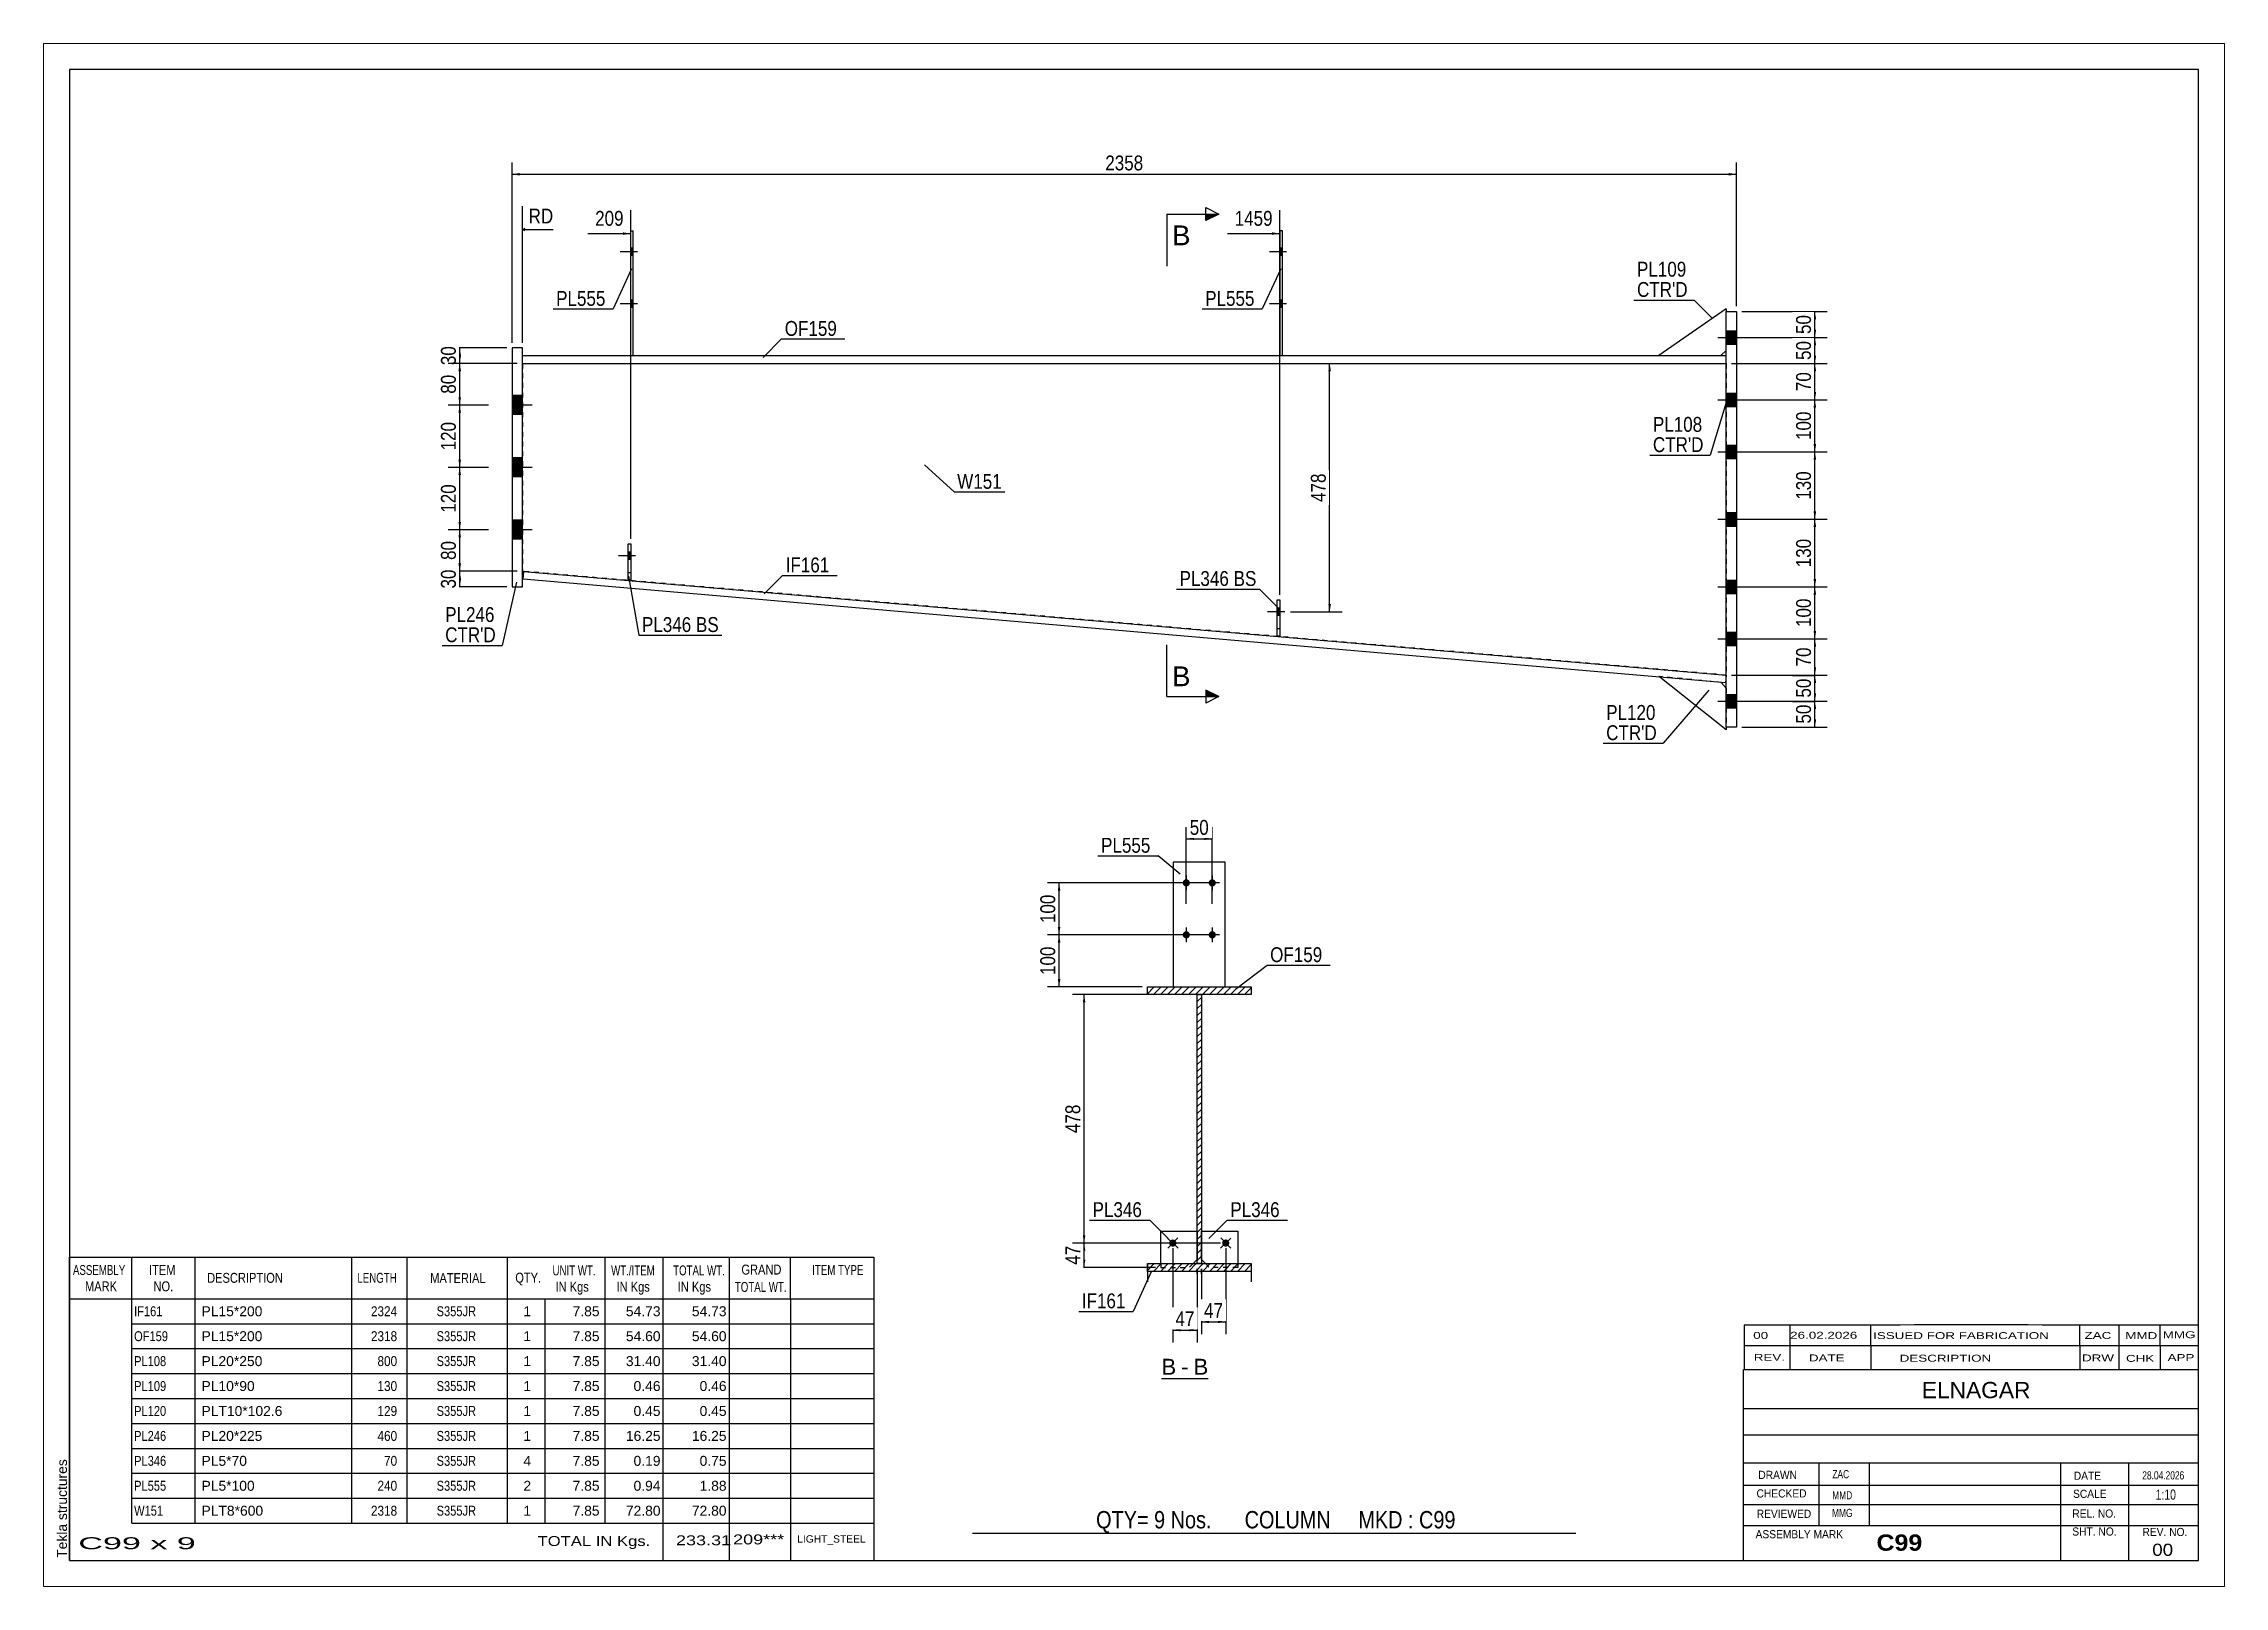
# Paper-space layout 'Layout1' of a CAD drawing. Header units: millimetres. Extents: x 0 to 420, y 0 to 297.
# The model-space entities are those that its viewports show. They can reach past a viewport. Long polylines and large blocks are cut down to what shows.
import ezdxf

# ---------------------------------------------------------------- set-up
doc = ezdxf.new("R2010")
doc.units = ezdxf.units.MM
doc.linetypes.add('DXK_LINE_DOT1', pattern=[1.8814, 0.9407, -0.9407])
doc.linetypes.add('DXK_LINE_DOT2', pattern=[3.9198, 1.9599, -1.9599])
doc.layers.add('Viewport layer', color=7, linetype='Continuous', plot=False)
doc.styles.add('Arial', font='ARIAL.TTF', dxfattribs={"height": 0.2})
doc.styles.add('Arial Bold', font='ARIALBD.TTF', dxfattribs={"height": 0.2})
doc.styles.add('Arial Narrow', font='ARIALN.TTF', dxfattribs={"height": 0.2})

# ---------------------------------------------------------------- blocks, each defined once
blk = doc.blocks.new('Unknown-622304978-1209')
at = {"color": 5, "linetype": 'Continuous'}
for p, q in [((206.87, 116.57), (-203.13, 116.57)), ((-203.13, 116.57), (-203.13, -170.43)), ((206.87, -170.43), (206.87, 116.57)), ((-203.13, -170.43), (206.87, -170.43))]:
    blk.add_line(p, q, dxfattribs=at)
at = {"color": 174, "linetype": 'Continuous', "style": 'Arial'}
blk.add_text('Tekla structures', height=1.9102, rotation=90, dxfattribs=at).set_placement((-203.63, -169.93))
blk = doc.blocks.new('Unknown-622304978-13 - 1228')
at = {"color": 7, "linetype": 'Continuous'}
blk.add_line((7.15, -135.43), (16.18, -135.43), dxfattribs=at)
at = {"color": 0, "linetype": 'Continuous'}
blk.add_wipeout([(9.99, -134.68), (9.99, -131.48), (7.15, -131.48), (7.15, -134.68)], dxfattribs=at)
blk.add_wipeout([(12.37, -134.68), (12.37, -131.48), (10.95, -131.48), (10.95, -134.68)], dxfattribs=at)
at = {"color": 96, "linetype": 'Continuous', "style": 'Arial'}
blk.add_text('B', height=3.06, dxfattribs=at).set_placement((7.15, -134.68))
at = {"color": 0, "linetype": 'Continuous'}
blk.add_wipeout([(16.18, -134.68), (16.18, -131.48), (13.33, -131.48), (13.33, -134.68)], dxfattribs=at)
at = {"color": 96, "linetype": 'Continuous', "style": 'Arial'}
for s, p in [('-', (10.95, -134.68)), ('B', (13.33, -134.68))]:
    blk.add_text(s, height=3.06, dxfattribs=at).set_placement(p)
blk = doc.blocks.new('Bolt-622304978-1520 - 1508')
at = {"linetype": 'Continuous'}
blk.add_hatch(color=3, dxfattribs=at).paths.add_polyline_path([(29.94, 11.47), (29.94, 12.87), (29.44, 12.87), (29.44, 11.47)])
at = {"color": 3, "linetype": 'Continuous'}
for p, q in [((29.94, 12.87), (29.44, 12.87)), ((30.89, 12.17), (27.59, 12.17)), ((29.94, 11.47), (29.44, 11.47))]:
    blk.add_line(p, q, dxfattribs=at)
blk = doc.blocks.new('Bolt-622304978-1522 - 1508')
at = {"linetype": 'Continuous'}
for points in [[(30.44, 80.8), (30.44, 82.2), (29.94, 82.2), (29.94, 80.8)], [(30.44, 80.8), (30.44, 82.2), (29.94, 82.2), (29.94, 80.8)], [(30.44, 70.8), (30.44, 72.2), (29.94, 72.2), (29.94, 70.8)], [(30.44, 70.8), (30.44, 72.2), (29.94, 72.2), (29.94, 70.8)]]:
    blk.add_hatch(color=3, dxfattribs=at).paths.add_polyline_path(points)
at = {"color": 3, "linetype": 'Continuous'}
for p, q in [((31.24, 81.5), (27.94, 81.5)), ((31.24, 81.5), (27.94, 81.5)), ((30.44, 82.2), (29.94, 82.2)), ((30.44, 82.2), (29.94, 82.2)), ((30.44, 80.8), (29.94, 80.8)), ((30.44, 80.8), (29.94, 80.8)), ((31.24, 71.5), (27.94, 71.5)), ((31.24, 71.5), (27.94, 71.5)), ((30.44, 72.2), (29.94, 72.2)), ((30.44, 72.2), (29.94, 72.2)), ((30.44, 70.8), (29.94, 70.8)), ((30.44, 70.8), (29.94, 70.8))]:
    blk.add_line(p, q, dxfattribs=at)
blk = doc.blocks.new('Part-622304978-1578 - 1508')
at = {"color": 2, "linetype": 'Continuous'}
for p, q in [((30.44, 85.5), (29.94, 85.5)), ((29.94, 85.5), (29.94, 61.5)), ((30.44, 61.5), (30.44, 85.5))]:
    blk.add_line(p, q, dxfattribs=at)
at = {"color": 7, "linetype": 'DXK_LINE_DOT1'}
blk.add_line((29.94, 61.5), (30.44, 61.5), dxfattribs=at)
blk = doc.blocks.new('Bolt-622304978-1521 - 1508')
at = {"color": 3, "linetype": 'DXK_LINE_DOT2'}
for p, q in [((29.94, 12.87), (29.44, 12.87)), ((30.89, 12.17), (27.59, 12.17)), ((29.94, 11.47), (29.44, 11.47))]:
    blk.add_line(p, q, dxfattribs=at)
blk = doc.blocks.new('Bolt-622304978-2559 - 1508')
at = {"color": 3, "linetype": 'DXK_LINE_DOT2'}
for p, q in [((-94.11, 22.95), (-97.41, 22.95)), ((-95.06, 23.65), (-95.56, 23.65)), ((-95.06, 22.25), (-95.56, 22.25))]:
    blk.add_line(p, q, dxfattribs=at)
blk = doc.blocks.new('Bolt-622304978-1523 - 1508')
at = {"linetype": 'Continuous'}
for points in [[(-117.92, 53.8), (-117.92, 50.2), (-115.92, 50.2), (-115.92, 53.8)], [(-117.92, 53.8), (-117.92, 50.2), (-115.92, 50.2), (-115.92, 53.8)], [(-117.92, 41.8), (-117.92, 38.2), (-115.92, 38.2), (-115.92, 41.8)], [(-117.92, 41.8), (-117.92, 38.2), (-115.92, 38.2), (-115.92, 41.8)], [(-117.92, 29.8), (-117.92, 26.2), (-115.92, 26.2), (-115.92, 29.8)], [(-117.92, 29.8), (-117.92, 26.2), (-115.92, 26.2), (-115.92, 29.8)]]:
    blk.add_hatch(color=3, dxfattribs=at).paths.add_polyline_path(points)
at = {"color": 3, "linetype": 'Continuous'}
for p, q in [((-115.92, 53.8), (-117.92, 53.8)), ((-115.92, 53.8), (-117.92, 53.8)), ((-114.02, 52), (-117.92, 52)), ((-114.02, 52), (-117.92, 52)), ((-115.92, 50.2), (-117.92, 50.2)), ((-115.92, 50.2), (-117.92, 50.2)), ((-115.92, 41.8), (-117.92, 41.8)), ((-115.92, 41.8), (-117.92, 41.8)), ((-114.02, 40), (-117.92, 40)), ((-114.02, 40), (-117.92, 40)), ((-115.92, 38.2), (-117.92, 38.2)), ((-115.92, 38.2), (-117.92, 38.2)), ((-115.92, 29.8), (-117.92, 29.8)), ((-115.92, 29.8), (-117.92, 29.8)), ((-114.02, 28), (-117.92, 28)), ((-114.02, 28), (-117.92, 28)), ((-115.92, 26.2), (-117.92, 26.2)), ((-115.92, 26.2), (-117.92, 26.2))]:
    blk.add_line(p, q, dxfattribs=at)
blk = doc.blocks.new('Bolt-622304978-1524 - 1508')
at = {"linetype": 'Continuous'}
for points in [[(115.92, 66.3), (115.92, 63.7), (117.92, 63.7), (117.92, 66.3)], [(115.92, 66.3), (115.92, 63.7), (117.92, 63.7), (117.92, 66.3)], [(115.92, 54.3), (115.92, 51.7), (117.92, 51.7), (117.92, 54.3)], [(115.92, 54.3), (115.92, 51.7), (117.92, 51.7), (117.92, 54.3)], [(115.92, 44.3), (115.92, 41.7), (117.92, 41.7), (117.92, 44.3)], [(115.92, 44.3), (115.92, 41.7), (117.92, 41.7), (117.92, 44.3)], [(115.92, 31.3), (115.92, 28.7), (117.92, 28.7), (117.92, 31.3)], [(115.92, 31.3), (115.92, 28.7), (117.92, 28.7), (117.92, 31.3)], [(115.92, 18.3), (115.92, 15.7), (117.92, 15.7), (117.92, 18.3)], [(115.92, 18.3), (115.92, 15.7), (117.92, 15.7), (117.92, 18.3)], [(115.92, 8.3), (115.92, 5.7), (117.92, 5.7), (117.92, 8.3)], [(115.92, 8.3), (115.92, 5.7), (117.92, 5.7), (117.92, 8.3)], [(115.92, -3.7), (115.92, -6.3), (117.92, -6.3), (117.92, -3.7)], [(115.92, -3.7), (115.92, -6.3), (117.92, -6.3), (117.92, -3.7)]]:
    blk.add_hatch(color=3, dxfattribs=at).paths.add_polyline_path(points)
at = {"color": 3, "linetype": 'Continuous'}
for p, q in [((114.33, 65), (124.92, 65)), ((114.33, 65), (124.92, 65)), ((115.92, 66.3), (117.92, 66.3)), ((115.92, 66.3), (117.92, 66.3)), ((115.92, 63.7), (117.92, 63.7)), ((115.92, 63.7), (117.92, 63.7)), ((114.33, 53), (124.92, 53)), ((114.33, 53), (124.92, 53)), ((115.92, 54.3), (117.92, 54.3)), ((115.92, 54.3), (117.92, 54.3)), ((115.92, 51.7), (117.92, 51.7)), ((115.92, 51.7), (117.92, 51.7)), ((114.33, 43), (124.92, 43)), ((114.33, 43), (124.92, 43)), ((115.92, 44.3), (117.92, 44.3)), ((115.92, 44.3), (117.92, 44.3)), ((115.92, 41.7), (117.92, 41.7)), ((115.92, 41.7), (117.92, 41.7)), ((114.33, 30), (124.92, 30)), ((114.33, 30), (124.92, 30)), ((115.92, 31.3), (117.92, 31.3)), ((115.92, 31.3), (117.92, 31.3)), ((115.92, 28.7), (117.92, 28.7)), ((115.92, 28.7), (117.92, 28.7)), ((114.33, 17), (124.92, 17)), ((114.33, 17), (124.92, 17)), ((115.92, 18.3), (117.92, 18.3)), ((115.92, 18.3), (117.92, 18.3)), ((115.92, 15.7), (117.92, 15.7)), ((115.92, 15.7), (117.92, 15.7)), ((114.33, 7), (124.92, 7)), ((114.33, 7), (124.92, 7)), ((115.92, 8.3), (117.92, 8.3)), ((115.92, 8.3), (117.92, 8.3)), ((115.92, 5.7), (117.92, 5.7)), ((115.92, 5.7), (117.92, 5.7)), ((115.92, -3.7), (117.92, -3.7)), ((115.92, -3.7), (117.92, -3.7)), ((114.33, -5), (124.92, -5)), ((114.33, -5), (124.92, -5)), ((115.92, -6.3), (117.92, -6.3)), ((115.92, -6.3), (117.92, -6.3))]:
    blk.add_line(p, q, dxfattribs=at)
blk = doc.blocks.new('Part-622304978-1529 - 1508')
at = {"color": 7, "linetype": 'DXK_LINE_DOT1'}
for p, q in [((-115.92, 60), (115.92, 60)), ((-115.92, 60), (-115.92, 20)), ((115.92, 60), (115.92, 0)), ((115.92, 0), (-115.62, 19.97))]:
    blk.add_line(p, q, dxfattribs=at)
at = {"color": 2, "linetype": 'Continuous'}
blk.add_line((-115.92, 20), (-115.62, 19.97), dxfattribs=at)
blk = doc.blocks.new('Part-622304978-1551 - 1508')
at = {"color": 2, "linetype": 'Continuous'}
for p, q in [((29.44, 7.47), (29.44, 14.47)), ((29.44, 14.47), (29.94, 14.47)), ((29.94, 14.47), (29.94, 7.47)), ((29.94, 7.47), (29.44, 7.47))]:
    blk.add_line(p, q, dxfattribs=at)
at = {"color": 7, "linetype": 'DXK_LINE_DOT1'}
blk.add_line((29.44, 8.97), (29.94, 8.97), dxfattribs=at)
blk = doc.blocks.new('Part-622304978-1573 - 1508')
at = {"color": 7, "linetype": 'DXK_LINE_DOT1'}
for p, q in [((29.44, 7.47), (29.44, 14.47)), ((29.44, 14.47), (29.94, 14.47)), ((29.94, 14.47), (29.94, 7.47)), ((29.94, 7.47), (29.44, 7.47))]:
    blk.add_line(p, q, dxfattribs=at)
blk = doc.blocks.new('Part-622304978-2551 - 1508')
at = {"color": 2, "linetype": 'Continuous'}
for p, q in [((-95.06, 61.5), (-95.06, 85.5)), ((-95.06, 85.5), (-94.56, 85.5)), ((-94.56, 61.5), (-94.56, 85.5))]:
    blk.add_line(p, q, dxfattribs=at)
at = {"color": 7, "linetype": 'DXK_LINE_DOT1'}
blk.add_line((-95.06, 61.5), (-94.56, 61.5), dxfattribs=at)
blk = doc.blocks.new('Part-622304978-1631 - 1508')
at = {"color": 2, "linetype": 'Continuous'}
for p, q in [((-115.92, 63), (-117.92, 63)), ((-117.92, 63), (-117.92, 17)), ((-115.92, 17), (-115.92, 63)), ((-117.92, 17), (-115.92, 17))]:
    blk.add_line(p, q, dxfattribs=at)
blk = doc.blocks.new('Part-622304978-1660 - 1508')
at = {"color": 7, "linetype": 'DXK_LINE_DOT1'}
for p, q in [((114.92, -1.41), (102.98, -0.25)), ((103.17, -0.41), (102.98, -0.25)), ((114.92, -1.41), (114.93, -1.42)), ((115.92, -2.51), (115.92, -10))]:
    blk.add_line(p, q, dxfattribs=at)
at = {"color": 2, "linetype": 'Continuous'}
for p, q in [((115.92, -10.51), (103.17, -0.41)), ((114.93, -1.42), (115.92, -2.51)), ((115.92, -10), (115.92, -10.51))]:
    blk.add_line(p, q, dxfattribs=at)
blk = doc.blocks.new('Part-622304978-1689 - 1508')
at = {"color": 2, "linetype": 'Continuous'}
for p, q in [((115.92, 70.5), (102.92, 61.5)), ((115.92, 70.5), (115.92, 70)), ((114.92, 61.5), (115.92, 62.5))]:
    blk.add_line(p, q, dxfattribs=at)
at = {"color": 7, "linetype": 'DXK_LINE_DOT1'}
for p, q in [((115.92, 62.5), (115.92, 70)), ((102.92, 61.5), (114.92, 61.5))]:
    blk.add_line(p, q, dxfattribs=at)
blk = doc.blocks.new('Bolt-622304978-2562 - 1508')
at = {"linetype": 'Continuous'}
blk.add_hatch(color=3, dxfattribs=at).paths.add_polyline_path([(-95.06, 22.25), (-95.06, 23.65), (-95.56, 23.65), (-95.56, 22.25)])
at = {"color": 3, "linetype": 'Continuous'}
for p, q in [((-94.11, 22.95), (-97.41, 22.95)), ((-95.06, 23.65), (-95.56, 23.65)), ((-95.06, 22.25), (-95.56, 22.25))]:
    blk.add_line(p, q, dxfattribs=at)
blk = doc.blocks.new('Part-622304978-1718 - 1508')
at = {"color": 2, "linetype": 'Continuous'}
for p, q in [((115.92, 70), (117.92, 70)), ((115.92, -10), (115.92, 70)), ((117.92, 70), (117.92, -10)), ((117.92, -10), (115.92, -10))]:
    blk.add_line(p, q, dxfattribs=at)
blk = doc.blocks.new('Part-622304978-1723 - 1508')
at = {"color": 2, "linetype": 'Continuous'}
for p, q in [((-115.75, 18.48), (-115.62, 19.97)), ((115.79, -1.49), (-115.75, 18.48)), ((-115.62, 19.97), (115.92, 0)), ((115.92, 0), (115.79, -1.49))]:
    blk.add_line(p, q, dxfattribs=at)
blk = doc.blocks.new('Part-622304978-1728 - 1508')
at = {"color": 2, "linetype": 'Continuous'}
for p, q in [((-115.92, 61.5), (115.92, 61.5)), ((-115.92, 60), (115.92, 60))]:
    blk.add_line(p, q, dxfattribs=at)
at = {"color": 7, "linetype": 'DXK_LINE_DOT1'}
for p, q in [((-115.92, 60), (-115.92, 61.5)), ((115.92, 60), (115.92, 61.5))]:
    blk.add_line(p, q, dxfattribs=at)
blk = doc.blocks.new('Part-622304978-2552 - 1508')
at = {"color": 7, "linetype": 'DXK_LINE_DOT1'}
for p, q in [((-95.56, 18.25), (-95.56, 25.25)), ((-95.56, 25.25), (-95.06, 25.25)), ((-95.06, 25.25), (-95.06, 18.25)), ((-95.56, 19.75), (-95.06, 19.75)), ((-95.06, 18.25), (-95.56, 18.25))]:
    blk.add_line(p, q, dxfattribs=at)
blk = doc.blocks.new('Part-622304978-2555 - 1508')
at = {"color": 2, "linetype": 'Continuous'}
for p, q in [((-95.56, 18.25), (-95.56, 25.25)), ((-95.56, 25.25), (-95.06, 25.25)), ((-95.06, 25.25), (-95.06, 18.25)), ((-95.06, 18.25), (-95.56, 18.25))]:
    blk.add_line(p, q, dxfattribs=at)
blk = doc.blocks.new('Bolt-622304978-2558 - 1508')
at = {"linetype": 'Continuous'}
for points in [[(-94.56, 80.8), (-94.56, 82.2), (-95.06, 82.2), (-95.06, 80.8)], [(-94.56, 80.8), (-94.56, 82.2), (-95.06, 82.2), (-95.06, 80.8)], [(-94.56, 70.8), (-94.56, 72.2), (-95.06, 72.2), (-95.06, 70.8)], [(-94.56, 70.8), (-94.56, 72.2), (-95.06, 72.2), (-95.06, 70.8)]]:
    blk.add_hatch(color=3, dxfattribs=at).paths.add_polyline_path(points)
at = {"color": 3, "linetype": 'Continuous'}
for p, q in [((-93.76, 81.5), (-97.06, 81.5)), ((-93.76, 81.5), (-97.06, 81.5)), ((-94.56, 82.2), (-95.06, 82.2)), ((-94.56, 82.2), (-95.06, 82.2)), ((-94.56, 80.8), (-95.06, 80.8)), ((-94.56, 80.8), (-95.06, 80.8)), ((-93.76, 71.5), (-97.06, 71.5)), ((-93.76, 71.5), (-97.06, 71.5)), ((-94.56, 72.2), (-95.06, 72.2)), ((-94.56, 72.2), (-95.06, 72.2)), ((-94.56, 70.8), (-95.06, 70.8)), ((-94.56, 70.8), (-95.06, 70.8))]:
    blk.add_line(p, q, dxfattribs=at)
blk = doc.blocks.new('Bolt-622304978-1233 - 1228')
at = {"linetype": 'Continuous'}
blk.add_hatch(color=3, dxfattribs=at).paths.add_polyline_path([(9.82, -108.83, -1), (8.86, -109.84, -1)])
at = {"color": 3, "linetype": 'Continuous'}
for p, q in [((8.32, -108.37), (10.35, -110.3)), ((10.3, -108.32), (8.37, -110.35))]:
    blk.add_line(p, q, dxfattribs=at)
blk = doc.blocks.new('Part-622304978-1265 - 1228')
at = {"color": 2, "linetype": 'Continuous'}
for p, q in [((7.01, -113.29), (7.01, -107.03)), ((7.01, -107.03), (14.01, -107.03)), ((14.01, -107.03), (14.01, -112.53)), ((14.01, -112.53), (13.25, -113.29))]:
    blk.add_line(p, q, dxfattribs=at)
at = {"color": 7, "linetype": 'DXK_LINE_DOT1'}
for p, q in [((7.01, -113.29), (7.01, -114.03)), ((13.25, -113.29), (12.51, -114.03)), ((7.01, -114.03), (12.51, -114.03))]:
    blk.add_line(p, q, dxfattribs=at)
blk = doc.blocks.new('Bolt-622304978-1232 - 1228')
at = {"linetype": 'Continuous'}
blk.add_hatch(color=3, dxfattribs=at).paths.add_polyline_path([(20.02, -109.84, -1), (19.06, -108.83, -1)])
at = {"color": 3, "linetype": 'Continuous'}
for p, q in [((20.55, -108.37), (18.52, -110.3)), ((20.5, -110.35), (18.57, -108.32))]:
    blk.add_line(p, q, dxfattribs=at)
blk = doc.blocks.new('Bolt-622304978-1234 - 1228')
at = {"linetype": 'Continuous'}
for points in [[(12.64, -40, -1), (11.24, -40, -1)], [(17.64, -40, -1), (16.24, -40, -1)], [(12.64, -50, -1), (11.24, -50, -1)], [(17.64, -50, -1), (16.24, -50, -1)]]:
    blk.add_hatch(color=3, dxfattribs=at).paths.add_polyline_path(points)
at = {"color": 3, "linetype": 'Continuous'}
for p, q in [((13.34, -40), (10.54, -40)), ((11.94, -38.6), (11.94, -41.4)), ((18.34, -40), (15.54, -40)), ((16.94, -38.6), (16.94, -41.4)), ((13.34, -50), (10.54, -50)), ((11.94, -48.6), (11.94, -51.4)), ((18.34, -50), (15.54, -50)), ((16.94, -48.6), (16.94, -51.4))]:
    blk.add_line(p, q, dxfattribs=at)
blk = doc.blocks.new('Part-622304978-1237 - 1228')
at = {"linetype": 'Continuous'}
h = blk.add_hatch(dxfattribs=at)
h.set_pattern_fill('', scale=0.3, style=0, pattern_type=0)
h.set_pattern_definition([(45, (14.0375, -61.5013), (-0.67352, 0.67352), [])])
h.paths.add_polyline_path([(14.84, -61.5), (14.04, -61.5), (14.04, -113.29), (14.84, -113.29)])
at = {"color": 2, "linetype": 'Continuous'}
for p, q in [((14.04, -61.5), (14.84, -61.5)), ((14.04, -113.29), (14.04, -61.5)), ((14.84, -61.5), (14.84, -113.29)), ((14.84, -113.29), (14.04, -113.29))]:
    blk.add_line(p, q, dxfattribs=at)
at = {"color": 7, "linetype": 'DXK_LINE_DOT1'}
for p, q in [((14.04, -115.27), (14.04, -113.29)), ((14.84, -115.27), (14.84, -113.29))]:
    blk.add_line(p, q, dxfattribs=at)
blk = doc.blocks.new('Part-622304978-1260 - 1228')
at = {"color": 2, "linetype": 'Continuous'}
for p, q in [((14.87, -112.53), (14.87, -107.03)), ((14.87, -107.03), (21.87, -107.03)), ((21.87, -107.03), (21.87, -113.29)), ((14.87, -112.53), (15.62, -113.29))]:
    blk.add_line(p, q, dxfattribs=at)
at = {"color": 7, "linetype": 'DXK_LINE_DOT1'}
for p, q in [((15.62, -113.29), (16.37, -114.03)), ((21.87, -113.29), (21.87, -114.03)), ((21.87, -114.03), (16.37, -114.03))]:
    blk.add_line(p, q, dxfattribs=at)
blk = doc.blocks.new('Part-622304978-1287 - 1228')
at = {"color": 2, "linetype": 'Continuous'}
for p, q in [((19.44, -36), (9.44, -36)), ((9.44, -36), (9.44, -60)), ((19.44, -60), (19.44, -36))]:
    blk.add_line(p, q, dxfattribs=at)
at = {"color": 7, "linetype": 'DXK_LINE_DOT1'}
blk.add_line((9.44, -60), (19.44, -60), dxfattribs=at)
blk = doc.blocks.new('Part-622304978-1313 - 1228')
at = {"linetype": 'Continuous'}
h = blk.add_hatch(dxfattribs=at)
h.set_pattern_fill('', scale=0.3, style=0, pattern_type=0)
h.set_pattern_definition([(45, (4.4375, -113.2866), (-0.67352, 0.67352), [])])
h.paths.add_polyline_path([(24.44, -113.29), (4.44, -113.29), (4.44, -114.79), (24.44, -114.79)])
at = {"color": 7, "linetype": 'DXK_LINE_DOT1'}
for p, q in [((4.44, -113.29), (4.44, -114.79)), ((24.44, -113.29), (24.44, -114.79))]:
    blk.add_line(p, q, dxfattribs=at)
at = {"color": 2, "linetype": 'Continuous'}
for p, q in [((4.44, -113.29), (24.44, -113.29)), ((4.44, -114.79), (4.44, -113.29)), ((24.44, -113.29), (24.44, -114.79)), ((4.44, -114.79), (4.44, -116.78)), ((24.44, -114.79), (4.44, -114.79)), ((24.44, -114.79), (24.44, -116.78))]:
    blk.add_line(p, q, dxfattribs=at)
blk = doc.blocks.new('Part-622304978-1335 - 1228')
at = {"linetype": 'Continuous'}
h = blk.add_hatch(dxfattribs=at)
h.set_pattern_fill('', scale=0.3, style=0, pattern_type=0)
h.set_pattern_definition([(45, (4.4375, -60.0013), (-0.67352, 0.67352), [])])
h.paths.add_polyline_path([(24.44, -60), (4.44, -60), (4.44, -61.5), (24.44, -61.5)])
at = {"color": 2, "linetype": 'Continuous'}
for p, q in [((4.44, -60), (24.44, -60)), ((4.44, -61.5), (4.44, -60)), ((24.44, -61.5), (4.44, -61.5)), ((24.44, -60), (24.44, -61.5))]:
    blk.add_line(p, q, dxfattribs=at)
blk = doc.blocks.new('StraightDimension-622304978-2420 - 1508')
at = {"linetype": 'Continuous'}
for points in [[(132.75, 68.5), (133, 70), (133.25, 68.5)], [(133.25, 66.5), (133, 65), (132.75, 66.5)]]:
    blk.add_hatch(color=7, dxfattribs=at).paths.add_polyline_path(points)
at = {"color": 7, "linetype": 'Continuous'}
for p, q in [((118.92, 70), (135.4, 70)), ((133, 65), (133, 70)), ((123.42, 65), (135.4, 65))]:
    blk.add_line(p, q, dxfattribs=at)
at = {"color": 0}
blk.add_wipeout([(132.85, 69.93), (128.65, 69.93), (128.65, 65.07), (132.85, 65.07)], dxfattribs=at)
at = {"color": 3, "style": 'Arial Narrow'}
blk.add_text('50', height=2.863, rotation=90.0002, dxfattribs=at).set_placement((132.25, 65.67))
blk = doc.blocks.new('StraightDimension-622304978-2421 - 1508')
at = {"linetype": 'Continuous'}
for points in [[(132.75, 63.5), (133, 65), (133.25, 63.5)], [(133.25, 61.5), (133, 60), (132.75, 61.5)]]:
    blk.add_hatch(color=7, dxfattribs=at).paths.add_polyline_path(points)
at = {"color": 7, "linetype": 'Continuous'}
for p, q in [((123.42, 65), (135.4, 65)), ((133, 60), (133, 65)), ((116.92, 60), (135.4, 60))]:
    blk.add_line(p, q, dxfattribs=at)
at = {"color": 0}
blk.add_wipeout([(132.85, 64.93), (128.65, 64.93), (128.65, 60.07), (132.85, 60.07)], dxfattribs=at)
at = {"color": 3, "style": 'Arial Narrow'}
blk.add_text('50', height=2.863, rotation=90.0002, dxfattribs=at).set_placement((132.25, 60.67))
blk = doc.blocks.new('StraightDimension-622304978-2423 - 1508')
at = {"linetype": 'Continuous'}
for points in [[(132.75, 51.5), (133, 53), (133.25, 51.5)], [(133.25, 44.5), (133, 43), (132.75, 44.5)]]:
    blk.add_hatch(color=7, dxfattribs=at).paths.add_polyline_path(points)
at = {"color": 7, "linetype": 'Continuous'}
for p, q in [((123.42, 53), (135.4, 53)), ((133, 43), (133, 53)), ((123.42, 43), (135.4, 43))]:
    blk.add_line(p, q, dxfattribs=at)
at = {"color": 0}
blk.add_wipeout([(132.85, 51.34), (128.65, 51.34), (128.65, 44.66), (132.85, 44.66)], dxfattribs=at)
at = {"color": 3, "style": 'Arial Narrow'}
blk.add_text('100', height=2.863, rotation=90.0002, dxfattribs=at).set_placement((132.25, 45.26))
blk = doc.blocks.new('StraightDimension-622304978-2429 - 1508')
at = {"linetype": 'Continuous'}
for points in [[(132.75, -6.5), (133, -5), (133.25, -6.5)], [(133.25, -8.5), (133, -10), (132.75, -8.5)]]:
    blk.add_hatch(color=7, dxfattribs=at).paths.add_polyline_path(points)
at = {"color": 7, "linetype": 'Continuous'}
for p, q in [((123.42, -5), (135.4, -5)), ((133, -10), (133, -5)), ((118.92, -10), (135.4, -10))]:
    blk.add_line(p, q, dxfattribs=at)
at = {"color": 0}
blk.add_wipeout([(132.85, -5.07), (128.65, -5.07), (128.65, -9.93), (132.85, -9.93)], dxfattribs=at)
at = {"color": 3, "style": 'Arial Narrow'}
blk.add_text('50', height=2.863, rotation=90.0002, dxfattribs=at).set_placement((132.25, -9.33))
blk = doc.blocks.new('StraightDimension-622304978-2393 - 1508')
at = {"linetype": 'Continuous'}
for points in [[(-128.24, 50.5), (-127.99, 52), (-127.74, 50.5)], [(-127.74, 41.5), (-127.99, 40), (-128.24, 41.5)]]:
    blk.add_hatch(color=7, dxfattribs=at).paths.add_polyline_path(points)
at = {"color": 7, "linetype": 'Continuous'}
for p, q in [((-122.42, 52), (-130.24, 52)), ((-127.99, 40), (-127.99, 52)), ((-122.42, 40), (-130.24, 40))]:
    blk.add_line(p, q, dxfattribs=at)
at = {"color": 0}
blk.add_wipeout([(-128.14, 49.34), (-132.34, 49.34), (-132.34, 42.66), (-128.14, 42.66)], dxfattribs=at)
at = {"color": 3, "style": 'Arial Narrow'}
blk.add_text('120', height=2.863, rotation=90.0002, dxfattribs=at).set_placement((-128.74, 43.26))
blk = doc.blocks.new('StraightDimension-622304978-2428 - 1508')
at = {"linetype": 'Continuous'}
for points in [[(132.75, -1.5), (133, 0), (133.25, -1.5)], [(133.25, -3.5), (133, -5), (132.75, -3.5)]]:
    blk.add_hatch(color=7, dxfattribs=at).paths.add_polyline_path(points)
at = {"color": 7, "linetype": 'Continuous'}
for p, q in [((116.92, 0), (135.4, 0)), ((133, -5), (133, 0)), ((123.42, -5), (135.4, -5))]:
    blk.add_line(p, q, dxfattribs=at)
at = {"color": 0}
blk.add_wipeout([(132.85, -0.07), (128.65, -0.07), (128.65, -4.93), (132.85, -4.93)], dxfattribs=at)
at = {"color": 3, "style": 'Arial Narrow'}
blk.add_text('50', height=2.863, rotation=90.0002, dxfattribs=at).set_placement((132.25, -4.33))
blk = doc.blocks.new('StraightDimension-622304978-2424 - 1508')
at = {"linetype": 'Continuous'}
for points in [[(132.75, 41.5), (133, 43), (133.25, 41.5)], [(133.25, 31.5), (133, 30), (132.75, 31.5)]]:
    blk.add_hatch(color=7, dxfattribs=at).paths.add_polyline_path(points)
at = {"color": 7, "linetype": 'Continuous'}
for p, q in [((123.42, 43), (135.4, 43)), ((133, 30), (133, 43)), ((123.42, 30), (135.4, 30))]:
    blk.add_line(p, q, dxfattribs=at)
at = {"color": 0}
blk.add_wipeout([(132.85, 39.84), (128.65, 39.84), (128.65, 33.16), (132.85, 33.16)], dxfattribs=at)
at = {"color": 3, "style": 'Arial Narrow'}
blk.add_text('130', height=2.863, rotation=90.0002, dxfattribs=at).set_placement((132.25, 33.76))
blk = doc.blocks.new('StraightDimension-622304978-2427 - 1508')
at = {"linetype": 'Continuous'}
for points in [[(132.75, 5.5), (133, 7), (133.25, 5.5)], [(133.25, 1.5), (133, 0), (132.75, 1.5)]]:
    blk.add_hatch(color=7, dxfattribs=at).paths.add_polyline_path(points)
at = {"color": 7, "linetype": 'Continuous'}
for p, q in [((123.42, 7), (135.4, 7)), ((133, 0), (133, 7)), ((116.92, 0), (135.4, 0))]:
    blk.add_line(p, q, dxfattribs=at)
at = {"color": 0}
blk.add_wipeout([(132.85, 5.93), (128.65, 5.93), (128.65, 1.07), (132.85, 1.07)], dxfattribs=at)
at = {"color": 3, "style": 'Arial Narrow'}
blk.add_text('70', height=2.863, rotation=90.0002, dxfattribs=at).set_placement((132.25, 1.67))
blk = doc.blocks.new('StraightDimension-622304978-1738 - 1508')
at = {"linetype": 'Continuous'}
for points in [[(39.3, 58.5), (39.55, 60), (39.8, 58.5)], [(39.8, 13.67), (39.55, 12.17), (39.3, 13.67)]]:
    blk.add_hatch(color=7, dxfattribs=at).paths.add_polyline_path(points)
at = {"color": 7, "linetype": 'Continuous'}
for p, q in [((32.02, 60), (41.95, 60)), ((39.55, 12.17), (39.55, 60)), ((32.02, 12.17), (41.95, 12.17))]:
    blk.add_line(p, q, dxfattribs=at)
at = {"color": 0}
blk.add_wipeout([(39.4, 39.43), (35.2, 39.43), (35.2, 32.74), (39.4, 32.74)], dxfattribs=at)
at = {"color": 3, "style": 'Arial Narrow'}
blk.add_text('478', height=2.863, rotation=90.0002, dxfattribs=at).set_placement((38.8, 33.34))
blk = doc.blocks.new('StraightDimension-622304978-1776 - 1508')
at = {"linetype": 'Continuous'}
for points in [[(-116.42, 96.17), (-117.92, 96.42), (-116.42, 96.67)], [(116.42, 96.67), (117.92, 96.42), (116.42, 96.17)]]:
    blk.add_hatch(color=7, dxfattribs=at).paths.add_polyline_path(points)
at = {"color": 7, "linetype": 'Continuous'}
for p, q in [((-117.92, 64), (-117.92, 98.67)), ((117.92, 71), (117.92, 98.67)), ((-117.92, 96.42), (117.92, 96.42))]:
    blk.add_line(p, q, dxfattribs=at)
at = {"color": 0}
blk.add_wipeout([(4.26, 96.57), (4.26, 100.77), (-4.26, 100.77), (-4.26, 96.57)], dxfattribs=at)
at = {"color": 3, "style": 'Arial Narrow'}
blk.add_text('2358', height=2.863, dxfattribs=at).set_placement((-3.66, 97.17))
blk = doc.blocks.new('StraightDimension-622304978-1785 - 1508')
at = {"linetype": 'Continuous'}
for points in [[(-128.24, 61.5), (-127.99, 63), (-127.74, 61.5)], [(-127.74, 61.5), (-127.99, 60), (-128.24, 61.5)]]:
    blk.add_hatch(color=7, dxfattribs=at).paths.add_polyline_path(points)
at = {"color": 7, "linetype": 'Continuous'}
for p, q in [((-118.92, 63), (-130.24, 63)), ((-116.92, 60), (-130.24, 60)), ((-127.99, 60), (-127.99, 63))]:
    blk.add_line(p, q, dxfattribs=at)
at = {"color": 0}
blk.add_wipeout([(-128.14, 63.93), (-132.34, 63.93), (-132.34, 59.07), (-128.14, 59.07)], dxfattribs=at)
at = {"color": 3, "style": 'Arial Narrow'}
blk.add_text('30', height=2.863, rotation=90.0002, dxfattribs=at).set_placement((-128.74, 59.67))
blk = doc.blocks.new('StraightDimension-622304978-1795 - 1508')
at = {"linetype": 'Continuous'}
for points in [[(-128.24, 58.5), (-127.99, 60), (-127.74, 58.5)], [(-127.74, 53.5), (-127.99, 52), (-128.24, 53.5)]]:
    blk.add_hatch(color=7, dxfattribs=at).paths.add_polyline_path(points)
at = {"color": 7, "linetype": 'Continuous'}
for p, q in [((-116.92, 60), (-130.24, 60)), ((-127.99, 52), (-127.99, 60)), ((-122.42, 52), (-130.24, 52))]:
    blk.add_line(p, q, dxfattribs=at)
at = {"color": 0}
blk.add_wipeout([(-128.14, 58.43), (-132.34, 58.43), (-132.34, 53.57), (-128.14, 53.57)], dxfattribs=at)
at = {"color": 3, "style": 'Arial Narrow'}
blk.add_text('80', height=2.863, rotation=90.0002, dxfattribs=at).set_placement((-128.74, 54.17))
blk = doc.blocks.new('StraightDimension-622304978-1804 - 1508')
at = {"linetype": 'Continuous'}
for points in [[(-128.24, 26.5), (-127.99, 28), (-127.74, 26.5)], [(-127.74, 21.5), (-127.99, 20), (-128.24, 21.5)]]:
    blk.add_hatch(color=7, dxfattribs=at).paths.add_polyline_path(points)
at = {"color": 7, "linetype": 'Continuous'}
for p, q in [((-122.42, 28), (-130.24, 28)), ((-127.99, 20), (-127.99, 28)), ((-116.92, 20), (-130.24, 20))]:
    blk.add_line(p, q, dxfattribs=at)
at = {"color": 0}
blk.add_wipeout([(-128.14, 26.43), (-132.34, 26.43), (-132.34, 21.57), (-128.14, 21.57)], dxfattribs=at)
at = {"color": 3, "style": 'Arial Narrow'}
blk.add_text('80', height=2.863, rotation=90.0002, dxfattribs=at).set_placement((-128.74, 22.17))
blk = doc.blocks.new('StraightDimension-622304978-1815 - 1508')
at = {"linetype": 'Continuous'}
for points in [[(-128.24, 18.5), (-127.99, 20), (-127.74, 18.5)], [(-127.74, 18.5), (-127.99, 17), (-128.24, 18.5)]]:
    blk.add_hatch(color=7, dxfattribs=at).paths.add_polyline_path(points)
at = {"color": 7, "linetype": 'Continuous'}
for p, q in [((-116.92, 20), (-130.24, 20)), ((-118.92, 17), (-130.24, 17)), ((-127.99, 17), (-127.99, 20))]:
    blk.add_line(p, q, dxfattribs=at)
at = {"color": 0}
blk.add_wipeout([(-128.14, 20.93), (-132.34, 20.93), (-132.34, 16.07), (-128.14, 16.07)], dxfattribs=at)
at = {"color": 3, "style": 'Arial Narrow'}
blk.add_text('30', height=2.863, rotation=90.0002, dxfattribs=at).set_placement((-128.74, 16.67))
blk = doc.blocks.new('StraightDimension-622304978-2391 - 1508')
at = {"linetype": 'Continuous'}
for points in [[(-128.24, 38.5), (-127.99, 40), (-127.74, 38.5)], [(-127.74, 29.5), (-127.99, 28), (-128.24, 29.5)]]:
    blk.add_hatch(color=7, dxfattribs=at).paths.add_polyline_path(points)
at = {"color": 7, "linetype": 'Continuous'}
for p, q in [((-122.42, 40), (-130.24, 40)), ((-127.99, 28), (-127.99, 40)), ((-122.42, 28), (-130.24, 28))]:
    blk.add_line(p, q, dxfattribs=at)
at = {"color": 0}
blk.add_wipeout([(-128.14, 37.34), (-132.34, 37.34), (-132.34, 30.66), (-128.14, 30.66)], dxfattribs=at)
at = {"color": 3, "style": 'Arial Narrow'}
blk.add_text('120', height=2.863, rotation=90.0002, dxfattribs=at).set_placement((-128.74, 31.26))
blk = doc.blocks.new('StraightDimension-622304978-2422 - 1508')
at = {"linetype": 'Continuous'}
for points in [[(132.75, 58.5), (133, 60), (133.25, 58.5)], [(133.25, 54.5), (133, 53), (132.75, 54.5)]]:
    blk.add_hatch(color=7, dxfattribs=at).paths.add_polyline_path(points)
at = {"color": 7, "linetype": 'Continuous'}
for p, q in [((116.92, 60), (135.4, 60)), ((133, 53), (133, 60)), ((123.42, 53), (135.4, 53))]:
    blk.add_line(p, q, dxfattribs=at)
at = {"color": 0}
blk.add_wipeout([(132.85, 58.93), (128.65, 58.93), (128.65, 54.07), (132.85, 54.07)], dxfattribs=at)
at = {"color": 3, "style": 'Arial Narrow'}
blk.add_text('70', height=2.863, rotation=90.0002, dxfattribs=at).set_placement((132.25, 54.67))
blk = doc.blocks.new('StraightDimension-622304978-2425 - 1508')
at = {"linetype": 'Continuous'}
for points in [[(132.75, 28.5), (133, 30), (133.25, 28.5)], [(133.25, 18.5), (133, 17), (132.75, 18.5)]]:
    blk.add_hatch(color=7, dxfattribs=at).paths.add_polyline_path(points)
at = {"color": 7, "linetype": 'Continuous'}
for p, q in [((123.42, 30), (135.4, 30)), ((133, 17), (133, 30)), ((123.42, 17), (135.4, 17))]:
    blk.add_line(p, q, dxfattribs=at)
at = {"color": 0}
blk.add_wipeout([(132.85, 26.84), (128.65, 26.84), (128.65, 20.16), (132.85, 20.16)], dxfattribs=at)
at = {"color": 3, "style": 'Arial Narrow'}
blk.add_text('130', height=2.863, rotation=90.0002, dxfattribs=at).set_placement((132.25, 20.76))
blk = doc.blocks.new('StraightDimension-622304978-2426 - 1508')
at = {"linetype": 'Continuous'}
for points in [[(132.75, 15.5), (133, 17), (133.25, 15.5)], [(133.25, 8.5), (133, 7), (132.75, 8.5)]]:
    blk.add_hatch(color=7, dxfattribs=at).paths.add_polyline_path(points)
at = {"color": 7, "linetype": 'Continuous'}
for p, q in [((123.42, 17), (135.4, 17)), ((133, 7), (133, 17)), ((123.42, 7), (135.4, 7))]:
    blk.add_line(p, q, dxfattribs=at)
at = {"color": 0}
blk.add_wipeout([(132.85, 15.34), (128.65, 15.34), (128.65, 8.66), (132.85, 8.66)], dxfattribs=at)
at = {"color": 3, "style": 'Arial Narrow'}
blk.add_text('100', height=2.863, rotation=90.0002, dxfattribs=at).set_placement((132.25, 9.26))
blk = doc.blocks.new('StraightDimension-622304978-2940 - 1508')
at = {"linetype": 'Continuous'}
blk.add_hatch(color=7, dxfattribs=at).paths.add_polyline_path([(28.45, 85.25), (29.95, 85), (28.45, 84.75)])
at = {"color": 7, "linetype": 'Continuous'}
for p, q in [((29.95, 15.47), (29.95, 89.5)), ((19.88, 85), (29.95, 85))]:
    blk.add_line(p, q, dxfattribs=at)
at = {"color": 0}
blk.add_wipeout([(29.17, 85.9), (29.17, 90.1), (20.66, 90.1), (20.66, 85.9)], dxfattribs=at)
at = {"color": 3, "style": 'Arial Narrow'}
blk.add_text('1459', height=2.863, dxfattribs=at).set_placement((21.26, 86.5))
blk = doc.blocks.new('StraightDimension-622304978-2941 - 1508')
at = {"linetype": 'Continuous'}
blk.add_hatch(color=7, dxfattribs=at).paths.add_polyline_path([(-96.56, 85.25), (-95.06, 85), (-96.56, 84.75)])
at = {"color": 7, "linetype": 'Continuous'}
for p, q in [((-95.06, 26.25), (-95.06, 89.5)), ((-103.29, 85), (-95.06, 85))]:
    blk.add_line(p, q, dxfattribs=at)
at = {"color": 0, "linetype": 'Continuous'}
blk.add_wipeout([(-109.38, 86.35), (-109.38, 90.55), (-115.33, 90.55), (-115.33, 86.35)], dxfattribs=at)
at = {"color": 7, "linetype": 'Continuous'}
for p, q in [((-115.92, 64), (-115.92, 90.25)), ((-115.42, 86), (-115.92, 85.75)), ((-115.42, 85.5), (-115.92, 85.75)), ((-109.98, 85.75), (-115.92, 85.75))]:
    blk.add_line(p, q, dxfattribs=at)
at = {"color": 3, "linetype": 'Continuous', "style": 'Arial Narrow'}
blk.add_text('RD', height=2.863, dxfattribs=at).set_placement((-114.73, 86.95))
at = {"color": 0}
blk.add_wipeout([(-95.83, 85.9), (-95.83, 90.1), (-102.51, 90.1), (-102.51, 85.9)], dxfattribs=at)
at = {"color": 3, "style": 'Arial Narrow'}
blk.add_text('209', height=2.863, dxfattribs=at).set_placement((-101.91, 86.5))
blk = doc.blocks.new('StraightDimension-622304978-1418 - 1228')
at = {"linetype": 'Continuous'}
for points in [[(10.84, -126.33), (9.34, -126.08), (10.84, -125.83)], [(12.54, -125.83), (14.04, -126.08), (12.54, -126.33)]]:
    blk.add_hatch(color=7, dxfattribs=at).paths.add_polyline_path(points)
at = {"color": 7, "linetype": 'Continuous'}
for p, q in [((9.34, -110.33), (9.34, -128.48)), ((14.04, -114.29), (14.04, -128.48)), ((9.34, -126.08), (14.04, -126.08))]:
    blk.add_line(p, q, dxfattribs=at)
at = {"color": 0}
blk.add_wipeout([(14.12, -125.93), (14.12, -121.73), (9.26, -121.73), (9.26, -125.93)], dxfattribs=at)
at = {"color": 3, "style": 'Arial Narrow'}
blk.add_text('47', height=2.863, dxfattribs=at).set_placement((9.86, -125.33))
blk = doc.blocks.new('StraightDimension-622304978-1368 - 1228')
at = {"linetype": 'Continuous'}
for points in [[(-7.99, -110.83), (-7.74, -109.33), (-7.49, -110.83)], [(-7.49, -112.53), (-7.74, -114.03), (-7.99, -112.53)]]:
    blk.add_hatch(color=7, dxfattribs=at).paths.add_polyline_path(points)
at = {"color": 7, "linetype": 'Continuous'}
for p, q in [((18.54, -109.33), (-9.99, -109.33)), ((-7.74, -114.03), (-7.74, -109.33)), ((6.01, -114.03), (-9.99, -114.03))]:
    blk.add_line(p, q, dxfattribs=at)
at = {"color": 0}
blk.add_wipeout([(-7.89, -109.25), (-12.09, -109.25), (-12.09, -114.11), (-7.89, -114.11)], dxfattribs=at)
at = {"color": 3, "style": 'Arial Narrow'}
blk.add_text('47', height=2.863, rotation=90.0002, dxfattribs=at).set_placement((-8.49, -113.51))
blk = doc.blocks.new('StraightDimension-622304978-1384 - 1228')
at = {"linetype": 'Continuous'}
for points in [[(-7.99, -63), (-7.74, -61.5), (-7.49, -63)], [(-7.49, -107.83), (-7.74, -109.33), (-7.99, -107.83)]]:
    blk.add_hatch(color=7, dxfattribs=at).paths.add_polyline_path(points)
at = {"color": 7, "linetype": 'Continuous'}
for p, q in [((13.04, -61.5), (-9.99, -61.5)), ((-7.74, -109.33), (-7.74, -61.5)), ((18.54, -109.33), (-9.99, -109.33))]:
    blk.add_line(p, q, dxfattribs=at)
at = {"color": 0}
blk.add_wipeout([(-7.89, -82.08), (-12.09, -82.08), (-12.09, -88.76), (-7.89, -88.76)], dxfattribs=at)
at = {"color": 3, "style": 'Arial Narrow'}
blk.add_text('478', height=2.863, rotation=90.0002, dxfattribs=at).set_placement((-8.49, -88.16))
blk = doc.blocks.new('StraightDimension-622304978-1401 - 1228')
at = {"linetype": 'Continuous'}
for points in [[(16.34, -124.75), (14.84, -124.5), (16.34, -124.25)], [(18.04, -124.25), (19.54, -124.5), (18.04, -124.75)]]:
    blk.add_hatch(color=7, dxfattribs=at).paths.add_polyline_path(points)
at = {"color": 7, "linetype": 'Continuous'}
for p, q in [((19.54, -110.33), (19.54, -126.9)), ((14.84, -114.29), (14.84, -126.9)), ((14.84, -124.5), (19.54, -124.5))]:
    blk.add_line(p, q, dxfattribs=at)
at = {"color": 0}
blk.add_wipeout([(19.62, -124.35), (19.62, -120.15), (14.76, -120.15), (14.76, -124.35)], dxfattribs=at)
at = {"color": 3, "style": 'Arial Narrow'}
blk.add_text('47', height=2.863, dxfattribs=at).set_placement((15.36, -123.75))
blk = doc.blocks.new('StraightDimension-622304978-1435 - 1228')
at = {"linetype": 'Continuous'}
for points in [[(13.44, -31.75), (11.94, -31.5), (13.44, -31.25)], [(15.44, -31.25), (16.94, -31.5), (15.44, -31.75)]]:
    blk.add_hatch(color=7, dxfattribs=at).paths.add_polyline_path(points)
at = {"color": 7, "linetype": 'Continuous'}
for p, q in [((11.94, -44), (11.94, -29.25)), ((16.94, -44), (16.94, -29.25)), ((11.94, -31.5), (16.94, -31.5))]:
    blk.add_line(p, q, dxfattribs=at)
at = {"color": 0}
blk.add_wipeout([(16.87, -31.35), (16.87, -27.15), (12.01, -27.15), (12.01, -31.35)], dxfattribs=at)
at = {"color": 3, "style": 'Arial Narrow'}
blk.add_text('50', height=2.863, dxfattribs=at).set_placement((12.61, -30.75))
blk = doc.blocks.new('StraightDimension-622304978-3090 - 1228')
at = {"linetype": 'Continuous'}
for points in [[(-12.81, -41.5), (-12.56, -40), (-12.31, -41.5)], [(-12.31, -48.5), (-12.56, -50), (-12.81, -48.5)]]:
    blk.add_hatch(color=7, dxfattribs=at).paths.add_polyline_path(points)
at = {"color": 7, "linetype": 'Continuous'}
for p, q in [((15.94, -40), (-14.81, -40)), ((-12.56, -50), (-12.56, -40)), ((15.94, -50), (-14.81, -50))]:
    blk.add_line(p, q, dxfattribs=at)
at = {"color": 0}
blk.add_wipeout([(-12.71, -41.66), (-16.91, -41.66), (-16.91, -48.34), (-12.71, -48.34)], dxfattribs=at)
at = {"color": 3, "style": 'Arial Narrow'}
blk.add_text('100', height=2.863, rotation=90.0002, dxfattribs=at).set_placement((-13.31, -47.74))
blk = doc.blocks.new('StraightDimension-622304978-3091 - 1228')
at = {"linetype": 'Continuous'}
for points in [[(-12.81, -51.5), (-12.56, -50), (-12.31, -51.5)], [(-12.31, -58.5), (-12.56, -60), (-12.81, -58.5)]]:
    blk.add_hatch(color=7, dxfattribs=at).paths.add_polyline_path(points)
at = {"color": 7, "linetype": 'Continuous'}
for p, q in [((15.94, -50), (-14.81, -50)), ((-12.56, -60), (-12.56, -50)), ((3.44, -60), (-14.81, -60))]:
    blk.add_line(p, q, dxfattribs=at)
at = {"color": 0}
blk.add_wipeout([(-12.71, -51.66), (-16.91, -51.66), (-16.91, -58.34), (-12.71, -58.34)], dxfattribs=at)
at = {"color": 3, "style": 'Arial Narrow'}
blk.add_text('100', height=2.863, rotation=90.0002, dxfattribs=at).set_placement((-13.31, -57.74))
blk = doc.blocks.new('CBS_BOM-622304978-3147')
at = {"color": 7, "linetype": 'Continuous'}
for p, q in [((-203.16, -120.06), (-203.16, -112.06)), ((-203.16, -112.06), (-48.24, -112.06)), ((-191.16, -120.06), (-191.16, -112.06)), ((-178.97, -120.06), (-178.97, -112.06)), ((-148.8, -120.06), (-148.8, -112.06)), ((-138.13, -120.06), (-138.13, -112.06)), ((-118.81, -120.06), (-118.81, -112.06)), ((-100.01, -120.06), (-100.01, -112.06)), ((-88.8, -120.06), (-88.8, -112.06)), ((-76.01, -120.06), (-76.01, -112.06)), ((-64.26, -120.06), (-64.26, -112.06)), ((-48.24, -112.07), (-48.24, -120.05)), ((-203.16, -120.06), (-48.24, -120.06)), ((-203.16, -124.86), (-203.16, -120.06)), ((-191.16, -124.86), (-191.16, -120.06)), ((-178.97, -124.86), (-178.97, -120.06)), ((-148.8, -124.86), (-148.8, -120.06)), ((-138.13, -124.86), (-138.13, -120.06)), ((-118.81, -124.86), (-118.81, -120.06)), ((-111.54, -124.86), (-111.54, -120.06)), ((-100.01, -124.86), (-100.01, -120.06)), ((-88.8, -124.86), (-88.8, -120.06)), ((-76.01, -124.86), (-76.01, -120.06)), ((-64.24, -124.86), (-64.24, -120.06)), ((-48.24, -120.06), (-48.24, -124.86)), ((-203.16, -129.66), (-203.16, -124.86)), ((-191.16, -124.86), (-48.24, -124.86)), ((-191.16, -129.66), (-191.16, -124.86)), ((-178.97, -129.66), (-178.97, -124.86)), ((-148.8, -129.66), (-148.8, -124.86)), ((-138.13, -129.66), (-138.13, -124.86)), ((-118.81, -129.66), (-118.81, -124.86)), ((-111.54, -129.66), (-111.54, -124.86)), ((-100.01, -129.66), (-100.01, -124.86)), ((-88.8, -129.66), (-88.8, -124.86)), ((-76.01, -129.66), (-76.01, -124.86)), ((-64.24, -129.66), (-64.24, -124.86)), ((-48.24, -124.86), (-48.24, -129.66)), ((-203.16, -134.46), (-203.16, -129.66)), ((-191.16, -129.66), (-48.24, -129.66)), ((-191.16, -134.46), (-191.16, -129.66)), ((-178.97, -134.46), (-178.97, -129.66)), ((-148.8, -134.46), (-148.8, -129.66)), ((-138.13, -134.46), (-138.13, -129.66)), ((-118.81, -134.46), (-118.81, -129.66)), ((-111.54, -134.46), (-111.54, -129.66)), ((-100.01, -134.46), (-100.01, -129.66)), ((-88.8, -134.46), (-88.8, -129.66)), ((-76.01, -134.46), (-76.01, -129.66)), ((-64.24, -134.46), (-64.24, -129.66)), ((-48.24, -129.66), (-48.24, -134.46)), ((-203.16, -139.26), (-203.16, -134.46)), ((-191.16, -134.46), (-48.24, -134.46)), ((-191.16, -139.26), (-191.16, -134.46)), ((-178.97, -139.26), (-178.97, -134.46)), ((-148.8, -139.26), (-148.8, -134.46)), ((-138.13, -139.26), (-138.13, -134.46)), ((-118.81, -139.26), (-118.81, -134.46)), ((-111.54, -139.26), (-111.54, -134.46)), ((-100.01, -139.26), (-100.01, -134.46)), ((-88.8, -139.26), (-88.8, -134.46)), ((-76.01, -139.26), (-76.01, -134.46)), ((-64.24, -139.26), (-64.24, -134.46)), ((-48.24, -134.46), (-48.24, -139.26)), ((-203.16, -144.06), (-203.16, -139.26)), ((-191.16, -139.26), (-48.24, -139.26)), ((-191.16, -144.06), (-191.16, -139.26)), ((-178.97, -144.06), (-178.97, -139.26)), ((-148.8, -144.06), (-148.8, -139.26)), ((-138.13, -144.06), (-138.13, -139.26)), ((-118.81, -144.06), (-118.81, -139.26)), ((-111.54, -144.06), (-111.54, -139.26)), ((-100.01, -144.06), (-100.01, -139.26)), ((-88.8, -144.06), (-88.8, -139.26)), ((-76.01, -144.06), (-76.01, -139.26)), ((-64.24, -144.06), (-64.24, -139.26)), ((-48.24, -139.26), (-48.24, -144.06)), ((-203.16, -148.86), (-203.16, -144.06)), ((-191.16, -144.06), (-48.24, -144.06)), ((-191.16, -148.86), (-191.16, -144.06)), ((-178.97, -148.86), (-178.97, -144.06)), ((-148.8, -148.86), (-148.8, -144.06)), ((-138.13, -148.86), (-138.13, -144.06)), ((-118.81, -148.86), (-118.81, -144.06)), ((-111.54, -148.86), (-111.54, -144.06)), ((-100.01, -148.86), (-100.01, -144.06)), ((-88.8, -148.86), (-88.8, -144.06)), ((-76.01, -148.86), (-76.01, -144.06)), ((-64.24, -148.86), (-64.24, -144.06)), ((-48.24, -144.06), (-48.24, -148.86)), ((-203.16, -153.66), (-203.16, -148.86)), ((-191.16, -148.86), (-48.24, -148.86)), ((-191.16, -153.66), (-191.16, -148.86)), ((-178.97, -153.66), (-178.97, -148.86)), ((-148.8, -153.66), (-148.8, -148.86)), ((-138.13, -153.66), (-138.13, -148.86)), ((-118.81, -153.66), (-118.81, -148.86)), ((-111.54, -153.66), (-111.54, -148.86)), ((-100.01, -153.66), (-100.01, -148.86)), ((-88.8, -153.66), (-88.8, -148.86)), ((-76.01, -153.66), (-76.01, -148.86)), ((-64.24, -153.66), (-64.24, -148.86)), ((-48.24, -148.86), (-48.24, -153.66)), ((-203.16, -158.46), (-203.16, -153.66)), ((-191.16, -153.66), (-48.24, -153.66)), ((-191.16, -158.46), (-191.16, -153.66)), ((-178.97, -158.46), (-178.97, -153.66)), ((-148.8, -158.46), (-148.8, -153.66)), ((-138.13, -158.46), (-138.13, -153.66)), ((-118.81, -158.46), (-118.81, -153.66)), ((-111.54, -158.46), (-111.54, -153.66)), ((-100.01, -158.46), (-100.01, -153.66)), ((-88.8, -158.46), (-88.8, -153.66)), ((-76.01, -158.46), (-76.01, -153.66)), ((-64.24, -158.46), (-64.24, -153.66)), ((-48.24, -153.66), (-48.24, -158.46)), ((-203.16, -163.26), (-203.16, -158.46)), ((-191.16, -158.46), (-48.24, -158.46)), ((-191.16, -163.26), (-191.16, -158.46)), ((-178.97, -163.26), (-178.97, -158.46)), ((-148.8, -163.26), (-148.8, -158.46)), ((-138.13, -163.26), (-138.13, -158.46)), ((-118.81, -163.26), (-118.81, -158.46)), ((-111.54, -163.26), (-111.54, -158.46)), ((-100.01, -163.26), (-100.01, -158.46)), ((-88.8, -163.26), (-88.8, -158.46)), ((-76.01, -163.26), (-76.01, -158.46)), ((-64.24, -163.26), (-64.24, -158.46)), ((-48.24, -158.46), (-48.24, -163.26)), ((-203.16, -170.46), (-203.16, -163.28)), ((-191.16, -163.26), (-48.24, -163.26)), ((-88.8, -170.46), (-88.8, -163.28)), ((-76.01, -170.46), (-76.01, -163.28)), ((-64.2, -170.46), (-64.2, -163.28)), ((-48.24, -163.26), (-48.24, -170.46)), ((-203.16, -170.46), (-48.24, -170.46))]:
    blk.add_line(p, q, dxfattribs=at)
at = {"color": 3, "linetype": 'Continuous', "style": 'Arial'}
for s, height, width, p in [('ASSEMBLY', 1.91, 0.7, (-202.48, -115.48)), ('MARK', 1.91, 0.8, (-200.16, -118.62)), ('ITEM', 1.91, 0.8, (-187.83, -115.48)), ('NO.', 1.91, 0.8, (-186.97, -118.62)), ('DESCRIPTION', 1.9102, 0.8, (-176.64, -116.99)), ('LENGTH', 1.91, 0.7, (-147.7, -116.99)), ('MATERIAL', 1.91, 0.8, (-133.68, -117.04)), ('QTY.', 1.91, 0.8, (-117.29, -116.96)), ('UNIT WT.', 1.91, 0.7, (-110.12, -115.56)), ('IN Kgs', 1.91, 0.8, (-109.54, -118.7)), ('WT./ITEM', 1.91, 0.7, (-98.83, -115.56)), ('IN Kgs', 1.91, 0.8, (-97.79, -118.7)), ('TOTAL WT.', 1.91, 0.7, (-86.89, -115.56)), ('IN Kgs', 1.91, 0.8, (-86, -118.7)), ('TOTAL WT.', 1.91, 0.7, (-75, -118.74)), ('GRAND', 1.91, 0.8, (-73.74, -115.4)), ('ITEM TYPE', 1.91, 0.7, (-60.1, -115.48))]:
    blk.add_text(s, height=height, dxfattribs=dict(at, width=width)).set_placement(p)
at = {"color": 7, "linetype": 'Continuous', "style": 'Arial'}
for s, width, p in [('IF161', 0.8, (-190.7, -123.42)), ('2324', 0.85, (-145.09, -123.42)), ('S355JR', 0.8, (-132.44, -123.42)), ('OF159', 0.8, (-190.7, -128.22)), ('2318', 0.85, (-145.09, -128.22)), ('S355JR', 0.8, (-132.44, -128.22)), ('PL108', 0.8, (-190.7, -133.02)), ('800', 0.85, (-143.83, -133.02)), ('S355JR', 0.8, (-132.44, -133.02)), ('PL109', 0.8, (-190.7, -137.82)), ('130', 0.85, (-143.83, -137.82)), ('S355JR', 0.8, (-132.44, -137.82)), ('PL120', 0.8, (-190.7, -142.62)), ('129', 0.85, (-143.83, -142.62)), ('S355JR', 0.8, (-132.44, -142.62)), ('PL246', 0.8, (-190.7, -147.42)), ('460', 0.85, (-143.83, -147.42)), ('S355JR', 0.8, (-132.44, -147.42)), ('PL346', 0.8, (-190.7, -152.22)), ('70', 0.85, (-142.57, -152.22)), ('S355JR', 0.8, (-132.44, -152.22)), ('PL555', 0.8, (-190.7, -157.02)), ('240', 0.85, (-143.83, -157.02)), ('S355JR', 0.8, (-132.44, -157.02)), ('W151', 0.8, (-190.7, -161.82)), ('2318', 0.85, (-145.09, -161.82)), ('S355JR', 0.8, (-132.44, -161.82))]:
    blk.add_text(s, height=1.91, dxfattribs=dict(at, width=width)).set_placement(p)
for s, height, p in [('PL15*200', 1.91, (-177.72, -123.42)), ('1', 1.91, (-115.72, -123.42)), ('7.85', 1.91, (-106.25, -123.42)), ('54.73', 1.91, (-95.99, -123.42)), ('54.73', 1.91, (-83.28, -123.42)), ('PL15*200', 1.91, (-177.72, -128.22)), ('1', 1.91, (-115.72, -128.22)), ('7.85', 1.91, (-106.25, -128.22)), ('54.60', 1.91, (-95.99, -128.22)), ('54.60', 1.91, (-83.28, -128.22)), ('PL20*250', 1.91, (-177.72, -133.02)), ('1', 1.91, (-115.72, -133.02)), ('7.85', 1.91, (-106.25, -133.02)), ('31.40', 1.91, (-95.99, -133.02)), ('31.40', 1.91, (-83.28, -133.02)), ('PL10*90', 1.91, (-177.72, -137.82)), ('1', 1.91, (-115.72, -137.82)), ('7.85', 1.91, (-106.25, -137.82)), ('0.46', 1.91, (-94.51, -137.82)), ('0.46', 1.91, (-81.79, -137.82)), ('PLT10*102.6', 1.9102, (-177.72, -142.62)), ('1', 1.91, (-115.72, -142.62)), ('7.85', 1.91, (-106.25, -142.62)), ('0.45', 1.91, (-94.51, -142.62)), ('0.45', 1.91, (-81.79, -142.62)), ('PL20*225', 1.91, (-177.72, -147.42)), ('1', 1.91, (-115.72, -147.42)), ('7.85', 1.91, (-106.25, -147.42)), ('16.25', 1.91, (-95.99, -147.42)), ('16.25', 1.91, (-83.28, -147.42)), ('PL5*70', 1.91, (-177.72, -152.22)), ('4', 1.91, (-115.72, -152.22)), ('7.85', 1.91, (-106.25, -152.22)), ('0.19', 1.91, (-94.51, -152.22)), ('0.75', 1.91, (-81.79, -152.22)), ('PL5*100', 1.91, (-177.72, -157.02)), ('2', 1.91, (-115.72, -157.02)), ('7.85', 1.91, (-106.25, -157.02)), ('0.94', 1.91, (-94.51, -157.02)), ('1.88', 1.91, (-81.79, -157.02)), ('PLT8*600', 1.91, (-177.72, -161.82)), ('1', 1.91, (-115.72, -161.82)), ('7.85', 1.91, (-106.25, -161.82)), ('72.80', 1.91, (-95.99, -161.82)), ('72.80', 1.91, (-83.28, -161.82))]:
    blk.add_text(s, height=height, dxfattribs=at).set_placement(p)
at = {"color": 6, "linetype": 'Continuous', "style": 'Arial'}
for s, height, width, p in [('C99 x 9', 2.292, 2.05, (-201.44, -168.27)), ('TOTAL IN Kgs.', 1.9102, 1.2, (-113, -167.66)), ('233.31', 1.91, 1.3, (-86.34, -167.51)), ('209***', 1.91, 1.3, (-75.34, -167.35))]:
    blk.add_text(s, height=height, dxfattribs=dict(at, width=width)).set_placement(p)
blk.add_text('LIGHT_STEEL', height=1.4135, dxfattribs=at).set_placement((-62.99, -167))
blk = doc.blocks.new('CBS_CALLOFF-622304978-3148')
at = {"color": 7, "linetype": 'Continuous'}
blk.add_line((-29.25, -165.16), (86.98, -165.18), dxfattribs=at)
at = {"color": 3, "linetype": 'Continuous', "style": 'Arial Narrow'}
blk.add_text('QTY= 9 Nos.      COLUMN     MKD : C99', height=3.3405, dxfattribs=at).set_placement((-5.43, -164.27))
blk = doc.blocks.new('CBS_NAME_BLOG-622304978-3149')
at = {"color": 7, "linetype": 'Continuous'}
for p, q in [((119.28, -133.68), (206.8, -133.68)), ((119.28, -170.38), (119.28, -133.68)), ((119.28, -141.21), (206.8, -141.21)), ((119.35, -146.27), (206.87, -146.27)), ((119.28, -151.64), (206.8, -151.64)), ((133.8, -163.74), (133.8, -151.64)), ((143.49, -163.72), (143.49, -151.65)), ((180.4, -170.38), (180.4, -151.65)), ((193.45, -170.38), (193.45, -151.64)), ((119.29, -155.94), (206.87, -155.92)), ((119.28, -159.68), (206.8, -159.68)), ((119.28, -163.73), (206.8, -163.73)), ((119.28, -170.43), (206.87, -170.43))]:
    blk.add_line(p, q, dxfattribs=at)
at = {"color": 3, "linetype": 'Continuous', "style": 'Arial'}
blk.add_text('ELNAGAR', height=3.133, dxfattribs=at).set_placement((153.6, -139.2))
at = {"color": 3, "linetype": 'Continuous'}
for s, height, style, width, p in [('DRAWN', 1.566, 'Arial', 0.9, (122.11, -154.75)), ('ZAC', 1.565, 'Arial Narrow', 0.9, (136.37, -154.61)), ('DATE', 1.566, 'Arial', 0.9, (182.87, -154.91)), ('28.04.2026', 1.565, 'Arial Narrow', 0.9, (196.06, -154.84)), ('CHECKED', 1.566, 'Arial', 0.9, (121.77, -158.32)), ('MMD', 1.565, 'Arial Narrow', 0.9, (136.34, -158.67)), ('SCALE', 1.566, 'Arial', 0.9, (182.72, -158.39)), ('1:10', 1.957, 'Arial Narrow', 0.9, (198.61, -158.74)), ('REVIEWED', 1.566, 'Arial', 0.9, (121.8, -162.24)), ('MMG', 1.565, 'Arial Narrow', 0.9, (136.31, -162.07)), ('REL. NO.', 1.566, 'Arial', 0.9, (182.58, -162.19)), ('ASSEMBLY MARK', 1.5663, 'Arial', 0.9, (121.58, -166.17)), ('C99', 3.131, 'Arial Bold', 1.1, (144.86, -168.57)), ('SHT. NO.', 1.566, 'Arial', 0.9, (182.58, -165.65)), ('REV. NO.', 1.566, 'Arial', 0.9, (196.1, -165.74))]:
    blk.add_text(s, height=height, dxfattribs=dict(at, style=style, width=width)).set_placement(p)
at = {"color": 3, "style": 'Arial', "width": 1.1}
blk.add_text('00', height=2.349, dxfattribs=at).set_placement((197.98, -169.56))
blk = doc.blocks.new('CBS_REVISION-622304978-3150')
at = {"color": 7, "linetype": 'Continuous'}
for p, q in [((119.36, -125.15), (119.36, -129.04)), ((128.17, -125.14), (128.17, -129.04)), ((143.76, -129.04), (143.76, -125.12)), ((184.02, -129.04), (184.03, -125.12)), ((191.58, -129.04), (191.59, -125.13)), ((199.51, -129.04), (199.5, -125.14)), ((119.36, -129.04), (119.36, -133.68)), ((119.36, -129.05), (206.86, -129.05)), ((128.16, -129.05), (128.16, -133.68)), ((143.76, -129.04), (143.76, -133.61)), ((184.01, -129.05), (184.01, -133.67)), ((191.55, -129.05), (191.55, -133.68)), ((199.5, -129.05), (199.5, -133.68)), ((119.36, -133.68), (206.86, -133.68))]:
    blk.add_line(p, q, dxfattribs=at)
blk.add_arc((163.12, -28098.42), 27973.31, 89.910387, 90.089622, dxfattribs=at)
at = {"color": 7, "style": 'Arial Narrow', "width": 1.7}
for s, height, p in [('00', 1.326, (121.13, -127.78)), ('26.02.2026', 1.326, (128.24, -127.75)), ('ISSUED FOR FABRICATION', 1.3257, (144.22, -127.82)), ('ZAC', 1.326, (184.93, -127.79)), ('MMD', 1.326, (192.78, -127.81))]:
    blk.add_text(s, height=height, dxfattribs=at).set_placement(p)
at = {"color": 7, "linetype": 'Continuous', "style": 'Arial Narrow', "width": 1.7}
for s, height, p in [('MMG', 1.326, (200, -127.65)), ('REV.', 1.326, (121.23, -132)), ('DATE', 1.326, (131.85, -132.11)), ('DESCRIPTION', 1.3257, (149.33, -132.17)), ('DRW', 1.326, (184.44, -132.11)), ('CHK', 1.326, (192.93, -132.2)), ('APP', 1.326, (200.93, -132.04))]:
    blk.add_text(s, height=height, dxfattribs=at).set_placement(p)
blk = doc.blocks.new('MarkSet-622304978-1896 - 1508')
at = {"color": 0}
blk.add_wipeout([(20.16, 17.17), (20.16, 20.17), (10.65, 20.17), (10.65, 17.17)], dxfattribs=at)
blk.add_wipeout([(20.16, 17.17), (20.16, 20.17), (10.65, 20.17), (10.65, 17.17)], dxfattribs=at)
blk.add_wipeout([(25.44, 17.17), (25.44, 20.17), (21.06, 20.17), (21.06, 17.17)], dxfattribs=at)
blk.add_wipeout([(25.44, 17.17), (25.44, 20.17), (21.06, 20.17), (21.06, 17.17)], dxfattribs=at)
at = {"color": 7, "linetype": 'Continuous'}
for p in [(10.05, 16.57), (29.57, 13.04)]:
    blk.add_line(p, (26.04, 16.57), dxfattribs=at)
at = {"color": 3, "style": 'Arial Narrow'}
for s, p in [('PL346', (10.65, 17.17)), ('BS', (21.06, 17.17))]:
    blk.add_text(s, height=2.863, dxfattribs=at).set_placement(p)
blk = doc.blocks.new('Mark-622304978-1719 - 1508')
at = {"color": 0}
blk.add_wipeout([(-56.81, 19.78), (-56.81, 22.78), (-65.21, 22.78), (-65.21, 19.78)], dxfattribs=at)
blk.add_wipeout([(-56.81, 19.78), (-56.81, 22.78), (-65.21, 22.78), (-65.21, 19.78)], dxfattribs=at)
at = {"color": 7, "linetype": 'Continuous'}
for p, q in [((-69.35, 15.65), (-65.81, 19.18)), ((-65.81, 19.18), (-55.31, 19.18))]:
    blk.add_line(p, q, dxfattribs=at)
at = {"color": 3, "style": 'Arial Narrow'}
blk.add_text('IF161', height=2.863, dxfattribs=at).set_placement((-65.21, 19.78))
blk = doc.blocks.new('MarkSet-622304978-2606 - 1508')
at = {"color": 0}
blk.add_wipeout([(-83.39, 8.3), (-83.39, 11.3), (-92.89, 11.3), (-92.89, 8.3)], dxfattribs=at)
blk.add_wipeout([(-83.39, 8.3), (-83.39, 11.3), (-92.89, 11.3), (-92.89, 8.3)], dxfattribs=at)
at = {"color": 7, "linetype": 'Continuous'}
blk.add_line((-95.46, 19.03), (-93.49, 7.7), dxfattribs=at)
at = {"color": 0}
blk.add_wipeout([(-78.11, 8.3), (-78.11, 11.3), (-82.49, 11.3), (-82.49, 8.3)], dxfattribs=at)
blk.add_wipeout([(-78.11, 8.3), (-78.11, 11.3), (-82.49, 11.3), (-82.49, 8.3)], dxfattribs=at)
at = {"color": 7, "linetype": 'Continuous'}
blk.add_line((-93.49, 7.7), (-77.51, 7.7), dxfattribs=at)
at = {"color": 3, "style": 'Arial Narrow'}
for s, p in [('PL346', (-92.89, 8.3)), ('BS', (-82.49, 8.3))]:
    blk.add_text(s, height=2.863, dxfattribs=at).set_placement(p)
blk = doc.blocks.new('Mark-622304978-1525 - 1508')
at = {"color": 0}
blk.add_wipeout([(-23.6, 35.87), (-23.6, 38.87), (-32.18, 38.87), (-32.18, 35.87)], dxfattribs=at)
blk.add_wipeout([(-23.6, 35.87), (-23.6, 38.87), (-32.18, 38.87), (-32.18, 35.87)], dxfattribs=at)
at = {"color": 7, "linetype": 'Continuous'}
for p, q in [((-38.47, 40.5), (-32.78, 35.27)), ((-32.78, 35.27), (-23, 35.27))]:
    blk.add_line(p, q, dxfattribs=at)
at = {"color": 3, "style": 'Arial Narrow'}
blk.add_text('W151', height=2.863, dxfattribs=at).set_placement((-32.18, 35.87))
blk = doc.blocks.new('Mark-622304978-1574 - 1508')
at = {"color": 0}
blk.add_wipeout([(25.08, 71.09), (25.08, 74.09), (15.58, 74.09), (15.58, 71.09)], dxfattribs=at)
blk.add_wipeout([(25.08, 71.09), (25.08, 74.09), (15.58, 74.09), (15.58, 71.09)], dxfattribs=at)
at = {"color": 7, "linetype": 'Continuous'}
for p in [(30.12, 78.23), (14.98, 70.49)]:
    blk.add_line(p, (26.58, 70.49), dxfattribs=at)
at = {"color": 3, "style": 'Arial Narrow'}
blk.add_text('PL555', height=2.863, dxfattribs=at).set_placement((15.58, 71.09))
blk = doc.blocks.new('Mark-622304978-1627 - 1508')
at = {"color": 0}
blk.add_wipeout([(-121.29, 10.23), (-121.29, 13.23), (-130.79, 13.23), (-130.79, 10.23)], dxfattribs=at)
blk.add_wipeout([(-121.29, 10.23), (-121.29, 13.23), (-130.79, 13.23), (-130.79, 10.23)], dxfattribs=at)
blk.add_wipeout([(-121.03, 6.33), (-121.03, 9.33), (-130.79, 9.33), (-130.79, 6.33)], dxfattribs=at)
blk.add_wipeout([(-121.03, 6.33), (-121.03, 9.33), (-130.79, 9.33), (-130.79, 6.33)], dxfattribs=at)
at = {"color": 7, "linetype": 'Continuous'}
for p in [(-117.05, 17.89), (-131.39, 5.73)]:
    blk.add_line(p, (-119.79, 5.73), dxfattribs=at)
at = {"color": 3, "style": 'Arial Narrow'}
blk.add_text('PL246', height=2.863, dxfattribs=at).set_placement((-130.79, 10.23))
at = {"color": 1, "style": 'Arial Narrow'}
blk.add_text("CTR'D", height=2.863, dxfattribs=at).set_placement((-130.79, 6.33))
blk = doc.blocks.new('Mark-622304978-1656 - 1508')
at = {"color": 0}
blk.add_wipeout([(102.31, -8.62), (102.31, -5.62), (92.81, -5.62), (92.81, -8.62)], dxfattribs=at)
blk.add_wipeout([(102.31, -8.62), (102.31, -5.62), (92.81, -5.62), (92.81, -8.62)], dxfattribs=at)
blk.add_wipeout([(102.56, -12.52), (102.56, -9.52), (92.81, -9.52), (92.81, -12.52)], dxfattribs=at)
blk.add_wipeout([(102.56, -12.52), (102.56, -9.52), (92.81, -9.52), (92.81, -12.52)], dxfattribs=at)
at = {"color": 7, "linetype": 'Continuous'}
for p in [(112.61, -2.87), (92.21, -13.12)]:
    blk.add_line(p, (103.81, -13.12), dxfattribs=at)
at = {"color": 3, "style": 'Arial Narrow'}
blk.add_text('PL120', height=2.863, dxfattribs=at).set_placement((92.81, -8.62))
at = {"color": 1, "style": 'Arial Narrow'}
blk.add_text("CTR'D", height=2.863, dxfattribs=at).set_placement((92.81, -12.52))
blk = doc.blocks.new('Mark-622304978-1724 - 1508')
at = {"color": 0}
blk.add_wipeout([(-55.34, 65.31), (-55.34, 68.31), (-65.39, 68.31), (-65.39, 65.31)], dxfattribs=at)
blk.add_wipeout([(-55.34, 65.31), (-55.34, 68.31), (-65.39, 68.31), (-65.39, 65.31)], dxfattribs=at)
at = {"color": 7, "linetype": 'Continuous'}
for p, q in [((-69.52, 61.17), (-65.99, 64.71)), ((-65.99, 64.71), (-53.84, 64.71))]:
    blk.add_line(p, q, dxfattribs=at)
at = {"color": 3, "style": 'Arial Narrow'}
blk.add_text('OF159', height=2.863, dxfattribs=at).set_placement((-65.39, 65.31))
blk = doc.blocks.new('Mark-622304978-1685 - 1508')
at = {"color": 0}
blk.add_wipeout([(108.25, 76.71), (108.25, 79.71), (98.75, 79.71), (98.75, 76.71)], dxfattribs=at)
blk.add_wipeout([(108.25, 76.71), (108.25, 79.71), (98.75, 79.71), (98.75, 76.71)], dxfattribs=at)
blk.add_wipeout([(108.5, 72.81), (108.5, 75.81), (98.75, 75.81), (98.75, 72.81)], dxfattribs=at)
blk.add_wipeout([(108.5, 72.81), (108.5, 75.81), (98.75, 75.81), (98.75, 72.81)], dxfattribs=at)
at = {"color": 7, "linetype": 'Continuous'}
for p in [(98.15, 72.21), (113.29, 68.67)]:
    blk.add_line(p, (109.75, 72.21), dxfattribs=at)
at = {"color": 1, "style": 'Arial Narrow'}
blk.add_text("CTR'D", height=2.863, dxfattribs=at).set_placement((98.75, 72.81))
at = {"color": 3, "style": 'Arial Narrow'}
blk.add_text('PL109', height=2.863, dxfattribs=at).set_placement((98.75, 76.71))
blk = doc.blocks.new('Mark-622304978-1714 - 1508')
at = {"color": 0}
blk.add_wipeout([(111.31, 46.84), (111.31, 49.84), (101.81, 49.84), (101.81, 46.84)], dxfattribs=at)
blk.add_wipeout([(111.31, 46.84), (111.31, 49.84), (101.81, 49.84), (101.81, 46.84)], dxfattribs=at)
blk.add_wipeout([(111.56, 42.94), (111.56, 45.94), (101.81, 45.94), (101.81, 42.94)], dxfattribs=at)
blk.add_wipeout([(111.56, 42.94), (111.56, 45.94), (101.81, 45.94), (101.81, 42.94)], dxfattribs=at)
at = {"color": 7, "linetype": 'Continuous'}
for p in [(116.35, 53.97), (101.21, 42.34)]:
    blk.add_line(p, (112.81, 42.34), dxfattribs=at)
at = {"color": 3, "style": 'Arial Narrow'}
blk.add_text('PL108', height=2.863, dxfattribs=at).set_placement((101.81, 46.84))
at = {"color": 1, "style": 'Arial Narrow'}
blk.add_text("CTR'D", height=2.863, dxfattribs=at).set_placement((101.81, 42.94))
blk = doc.blocks.new('SectionMark-622304978-1877 - 1508')
at = {"linetype": 'Continuous'}
for points in [[(15.69, 87.5), (15.69, 88.75), (18.19, 88.75)], [(15.69, -4.14), (15.69, -2.89), (18.19, -4.14)]]:
    blk.add_hatch(color=30, dxfattribs=at).paths.add_polyline_path(points)
at = {"color": 30, "linetype": 'Continuous'}
for p, q in [((15.69, 87.5), (15.69, 90)), ((15.69, 90), (18.19, 88.75)), ((18.19, 88.75), (15.69, 87.5)), ((18.19, -4.14), (15.69, -2.89)), ((15.69, -2.89), (15.69, -5.39)), ((18.19, -4.14), (15.69, -5.39))]:
    blk.add_line(p, q, dxfattribs=at)
at = {"color": 0, "linetype": 'Continuous'}
for points in [[(12.75, 82.75), (12.75, 86.75), (9.19, 86.75), (9.19, 82.75)], [(12.75, -2.14), (12.75, 1.86), (9.19, 1.86), (9.19, -2.14)]]:
    blk.add_wipeout(points, dxfattribs=at)
at = {"color": 30, "linetype": 'Continuous'}
for p, q in [((8.19, 88.75), (8.19, 78.75)), ((8.19, 88.75), (18.19, 88.75)), ((8.19, -4.14), (8.19, 5.86)), ((8.19, -4.14), (18.19, -4.14))]:
    blk.add_line(p, q, dxfattribs=at)
at = {"color": 96, "linetype": 'Continuous', "style": 'Arial'}
for p in [(9.19, 82.75), (9.19, -2.14)]:
    blk.add_text('B', height=3.82, dxfattribs=at).set_placement(p)
blk = doc.blocks.new('Mark-622304978-2611 - 1508')
at = {"color": 0}
blk.add_wipeout([(-99.92, 71.09), (-99.92, 74.09), (-109.42, 74.09), (-109.42, 71.09)], dxfattribs=at)
blk.add_wipeout([(-99.92, 71.09), (-99.92, 74.09), (-109.42, 74.09), (-109.42, 71.09)], dxfattribs=at)
at = {"color": 7, "linetype": 'Continuous'}
for p in [(-94.88, 78.23), (-110.02, 70.49)]:
    blk.add_line(p, (-98.42, 70.49), dxfattribs=at)
at = {"color": 3, "style": 'Arial Narrow'}
blk.add_text('PL555', height=2.863, dxfattribs=at).set_placement((-109.42, 71.09))
blk = doc.blocks.new('Mark-622304978-1255 - 1228')
at = {"color": 0}
blk.add_wipeout([(29.94, -104.33), (29.94, -101.33), (20.43, -101.33), (20.43, -104.33)], dxfattribs=at)
blk.add_wipeout([(29.94, -104.33), (29.94, -101.33), (20.43, -101.33), (20.43, -104.33)], dxfattribs=at)
at = {"color": 7, "linetype": 'Continuous'}
for p, q in [((16.3, -108.46), (19.83, -104.93)), ((19.83, -104.93), (31.44, -104.93))]:
    blk.add_line(p, q, dxfattribs=at)
at = {"color": 3, "style": 'Arial Narrow'}
blk.add_text('PL346', height=2.863, dxfattribs=at).set_placement((20.43, -104.33))
blk = doc.blocks.new('Mark-622304978-1261 - 1228')
at = {"color": 0}
blk.add_wipeout([(3.4, -104.33), (3.4, -101.33), (-6.1, -101.33), (-6.1, -104.33)], dxfattribs=at)
blk.add_wipeout([(3.4, -104.33), (3.4, -101.33), (-6.1, -101.33), (-6.1, -104.33)], dxfattribs=at)
at = {"color": 7, "linetype": 'Continuous'}
for p in [(-6.7, -104.93), (8.44, -108.46)]:
    blk.add_line(p, (4.9, -104.93), dxfattribs=at)
at = {"color": 3, "style": 'Arial Narrow'}
blk.add_text('PL346', height=2.863, dxfattribs=at).set_placement((-6.1, -104.33))
blk = doc.blocks.new('Mark-622304978-1283 - 1228')
at = {"color": 0}
blk.add_wipeout([(5.04, -34.19), (5.04, -31.19), (-4.47, -31.19), (-4.47, -34.19)], dxfattribs=at)
blk.add_wipeout([(5.04, -34.19), (5.04, -31.19), (-4.47, -31.19), (-4.47, -34.19)], dxfattribs=at)
at = {"color": 7, "linetype": 'Continuous'}
for p in [(-5.07, -34.79), (10.77, -38.33)]:
    blk.add_line(p, (6.54, -34.79), dxfattribs=at)
at = {"color": 3, "style": 'Arial Narrow'}
blk.add_text('PL555', height=2.863, dxfattribs=at).set_placement((-4.47, -34.19))
blk = doc.blocks.new('Mark-622304978-1309 - 1228')
at = {"color": 0}
blk.add_wipeout([(0.23, -121.9), (0.23, -118.9), (-8.18, -118.9), (-8.18, -121.9)], dxfattribs=at)
blk.add_wipeout([(0.23, -121.9), (0.23, -118.9), (-8.18, -118.9), (-8.18, -121.9)], dxfattribs=at)
at = {"color": 7, "linetype": 'Continuous'}
for p in [(5.26, -114.77), (-8.78, -122.5)]:
    blk.add_line(p, (1.73, -122.5), dxfattribs=at)
at = {"color": 3, "style": 'Arial Narrow'}
blk.add_text('IF161', height=2.863, dxfattribs=at).set_placement((-8.18, -121.9))
blk = doc.blocks.new('Mark-622304978-1331 - 1228')
at = {"color": 0}
blk.add_wipeout([(38.14, -55.25), (38.14, -52.25), (28.09, -52.25), (28.09, -55.25)], dxfattribs=at)
blk.add_wipeout([(38.14, -55.25), (38.14, -52.25), (28.09, -52.25), (28.09, -55.25)], dxfattribs=at)
at = {"color": 7, "linetype": 'Continuous'}
for p, q in [((21.41, -60.47), (27.49, -55.85)), ((27.49, -55.85), (39.64, -55.85))]:
    blk.add_line(p, q, dxfattribs=at)
at = {"color": 3, "style": 'Arial Narrow'}
blk.add_text('OF159', height=2.863, dxfattribs=at).set_placement((28.09, -55.25))

msp = doc.modelspace()

# ---------------------------------------------------------------- block references
for name in ['Unknown-622304978-1209', 'Part-622304978-2551 - 1508', 'Part-622304978-1578 - 1508', 'Bolt-622304978-2558 - 1508', 'Bolt-622304978-1522 - 1508', 'Part-622304978-1689 - 1508', 'Part-622304978-1718 - 1508', 'Bolt-622304978-1524 - 1508', 'Part-622304978-1631 - 1508', 'Part-622304978-1728 - 1508', 'Part-622304978-1529 - 1508', 'Bolt-622304978-1523 - 1508', 'Part-622304978-2552 - 1508', 'Part-622304978-2555 - 1508', 'Bolt-622304978-2559 - 1508', 'Bolt-622304978-2562 - 1508', 'Part-622304978-1723 - 1508', 'Bolt-622304978-1520 - 1508', 'Bolt-622304978-1521 - 1508', 'Part-622304978-1551 - 1508', 'Part-622304978-1573 - 1508', 'Part-622304978-1660 - 1508', 'Part-622304978-1287 - 1228', 'Bolt-622304978-1234 - 1228', 'Part-622304978-1335 - 1228', 'Part-622304978-1237 - 1228', 'Part-622304978-1265 - 1228', 'Bolt-622304978-1233 - 1228', 'Part-622304978-1260 - 1228', 'Bolt-622304978-1232 - 1228', 'CBS_BOM-622304978-3147', 'Part-622304978-1313 - 1228', 'CBS_REVISION-622304978-3150', 'CBS_NAME_BLOG-622304978-3149', 'CBS_CALLOFF-622304978-3148']:
    msp.add_blockref(name, (0, 0))

# ---------------------------------------------------------------- next in the draw order: block references
for name in ['StraightDimension-622304978-2420 - 1508', 'StraightDimension-622304978-1738 - 1508', 'StraightDimension-622304978-2393 - 1508', 'StraightDimension-622304978-2423 - 1508', 'Mark-622304978-1525 - 1508', 'StraightDimension-622304978-1804 - 1508', 'Mark-622304978-1719 - 1508', 'MarkSet-622304978-2606 - 1508', 'Mark-622304978-1656 - 1508', 'StraightDimension-622304978-2429 - 1508', 'StraightDimension-622304978-1435 - 1228', 'Mark-622304978-1331 - 1228', 'StraightDimension-622304978-1418 - 1228', 'Unknown-622304978-13 - 1228']:
    msp.add_blockref(name, (0, 0))

# ---------------------------------------------------------------- next in the draw order: block references
for name in ['StraightDimension-622304978-2421 - 1508', 'StraightDimension-622304978-2424 - 1508', 'StraightDimension-622304978-2391 - 1508', 'StraightDimension-622304978-1815 - 1508', 'StraightDimension-622304978-2428 - 1508', 'StraightDimension-622304978-3090 - 1228', 'StraightDimension-622304978-1368 - 1228']:
    msp.add_blockref(name, (0, 0))

# ---------------------------------------------------------------- next in the draw order: block references
for name in ['StraightDimension-622304978-1776 - 1508', 'StraightDimension-622304978-2422 - 1508', 'StraightDimension-622304978-2425 - 1508', 'Mark-622304978-1627 - 1508', 'StraightDimension-622304978-2427 - 1508', 'Mark-622304978-1283 - 1228', 'StraightDimension-622304978-1384 - 1228', 'Mark-622304978-1309 - 1228']:
    msp.add_blockref(name, (0, 0))

# ---------------------------------------------------------------- next in the draw order: block references
for name in ['StraightDimension-622304978-2940 - 1508', 'Mark-622304978-1685 - 1508', 'Mark-622304978-1724 - 1508', 'StraightDimension-622304978-1785 - 1508', 'Mark-622304978-1714 - 1508', 'StraightDimension-622304978-2426 - 1508', 'StraightDimension-622304978-3091 - 1228', 'Mark-622304978-1261 - 1228', 'StraightDimension-622304978-1401 - 1228']:
    msp.add_blockref(name, (0, 0))

# ---------------------------------------------------------------- next in the draw order: block references
for name in ['Mark-622304978-1574 - 1508', 'StraightDimension-622304978-1795 - 1508', 'MarkSet-622304978-1896 - 1508', 'Mark-622304978-1255 - 1228']:
    msp.add_blockref(name, (0, 0))

# ---------------------------------------------------------------- next in the draw order: block references
for name in ['StraightDimension-622304978-2941 - 1508', 'SectionMark-622304978-1877 - 1508']:
    msp.add_blockref(name, (0, 0))

# ---------------------------------------------------------------- next in the draw order: block references
msp.add_blockref('Mark-622304978-2611 - 1508', (0, 0))

psp = doc.layouts.get("Layout1")

# ---------------------------------------------------------------- viewports
at = {"layer": 'Viewport layer', "view_target_point": (1.87, -26.93)}
psp.add_viewport(center=(210, 148.5), size=(420, 297), view_center_point=(0, 0), view_height=297, dxfattribs=at)

doc.saveas('drawing.dxf')
